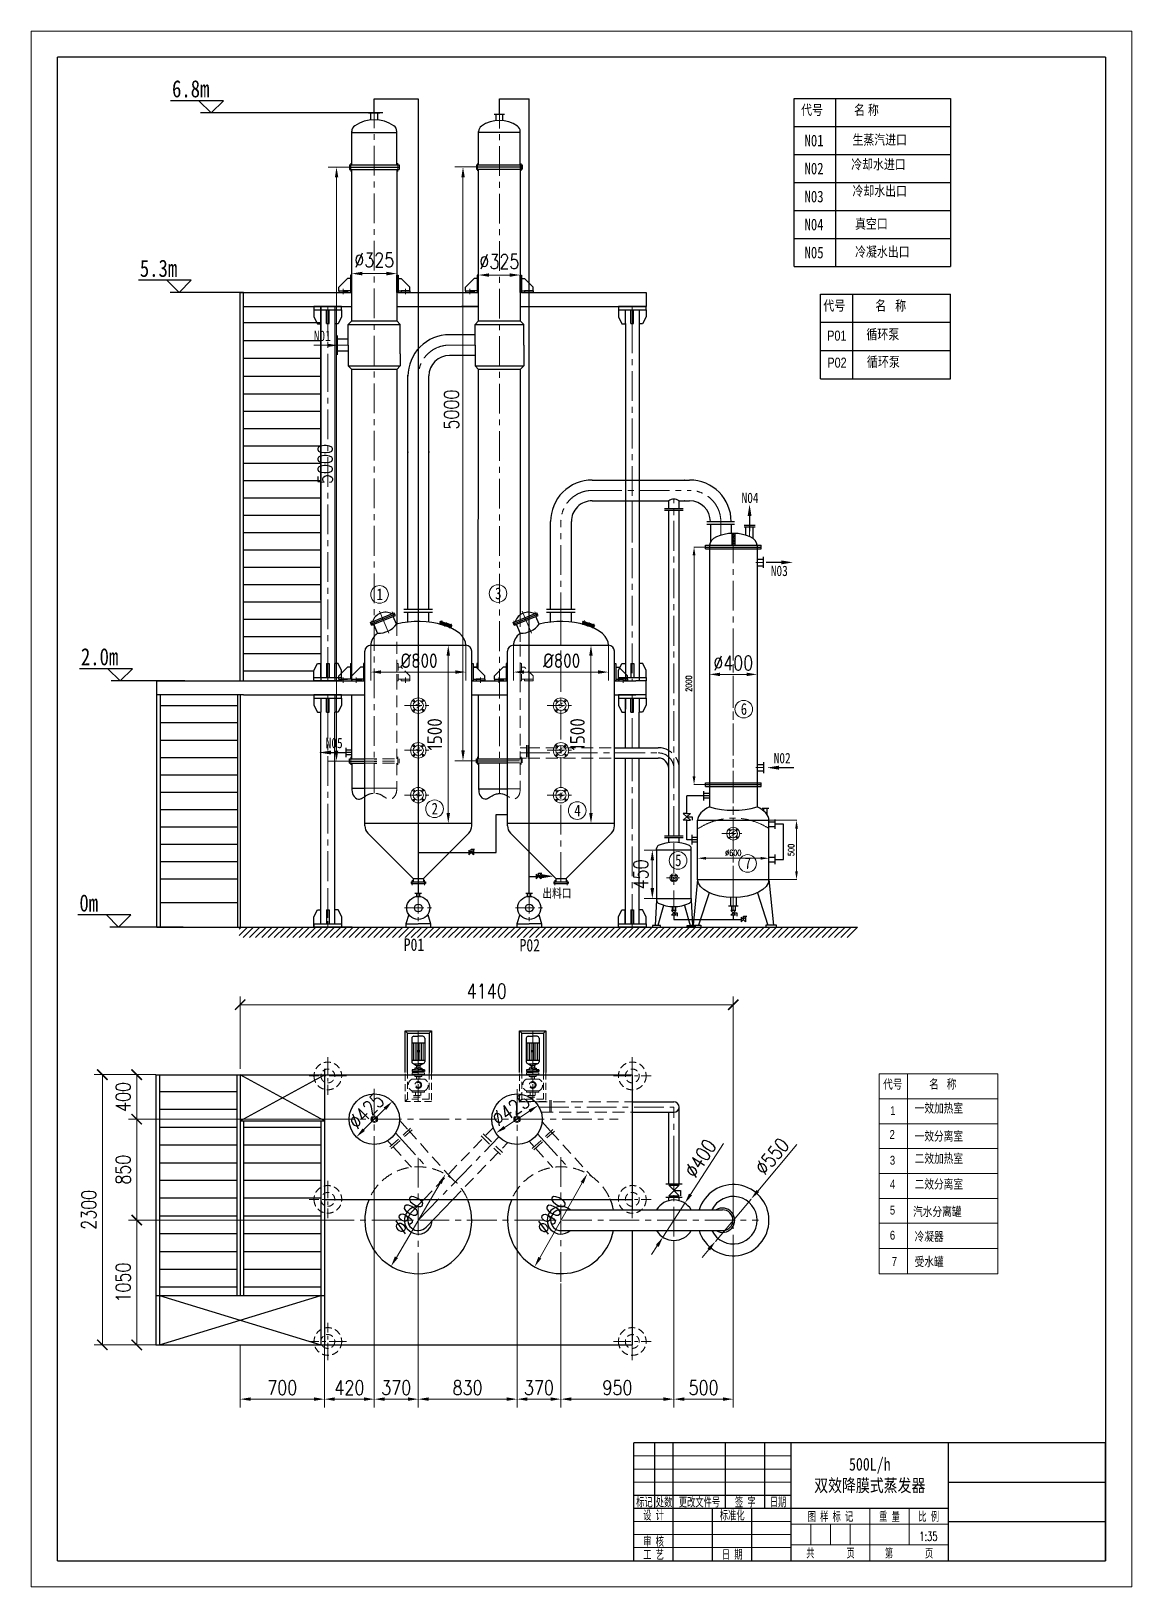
# Model space of a CAD drawing. Header units: millimetres. Extents: x 135880 to 145141, y 896 to 13993.
import ezdxf
from ezdxf.enums import TextEntityAlignment as Align

# ---------------------------------------------------------------- set-up
doc = ezdxf.new("R2010")
doc.units = ezdxf.units.MM
doc.header["$LTSCALE"] = 200
for name, pattern in [('ACAD_ISO04W100', [30, 24, -3, 0, -3]), ('CENTER', [2, 1.25, -0.25, 0.25, -0.25]), ('DASHDOT2', [0.5, 0.25, -0.125, 0, -0.125]), ('DASHED', [0.75, 0.5, -0.25])]:
    doc.linetypes.add(name, pattern=pattern)
for name, color, linetype in [('1轮廓实线层', 7, 'Continuous'), ('6文字层', 3, 'Continuous'), ('center', 1, 'CENTER'), ('text', 3, 'Continuous'), ('图框层', 7, 'Continuous')]:
    doc.layers.add(name, color=color, linetype=linetype)
for name, color, linetype, lineweight in [('2细线层', 4, 'Continuous', 13), ('3中心线层', 1, 'CENTER', 9), ('4虚线层', 6, 'DASHED', 9), ('5剖面线层', 2, 'Continuous', 9), ('title-thick', 7, 'Continuous', 40)]:
    doc.layers.add(name, color=color, linetype=linetype, lineweight=lineweight)
doc.styles.add('HZ', font='valv', dxfattribs={"bigfont": 'hzdx'})
doc.styles.add('PC_TEXTSTYLE', font='romans.shx', dxfattribs={"width": 0.8, "bigfont": 'hzfs.shx'})
doc.styles.add('TH_GBDIM', font='romans.shx', dxfattribs={"width": 0.8, "bigfont": 'gbcbig.shx'})
doc.styles.add('宋体', font='SimSun.ttf', dxfattribs={"width": 0.8})
doc.styles.add('工程字', font='gbenor.shx', dxfattribs={"bigfont": 'gbcbig.shx'})
doc.dimstyles.new('ISO-25', dxfattribs={"dimtxt": 80, "dimasz": 70, "dimexe": 1.25, "dimexo": 0.625, "dimgap": 20, "dimtad": 1, "dimdec": 0, "dimdsep": 46, "dimtxsty": 'Standard', "dimcen": 2.5, "dimadec": 0, "dimazin": 0, "dimtfac": 1, "dimtdec": 0, "dimtmove": 0, "dimatfit": 2, "dimfxl": 1, "dimarcsym": 0})
doc.dimstyles.new('TH_GBDIM', dxfattribs={"dimscale": 35, "dimtxt": 3.5, "dimasz": 2.5, "dimexe": 2, "dimexo": 0, "dimgap": 1, "dimtad": 1, "dimdec": 0, "dimzin": 0, "dimdsep": 46, "dimtxsty": 'TH_GBDIM', "dimcen": 2.5, "dimclrd": 130, "dimclre": 130, "dimclrt": 3, "dimadec": 0, "dimazin": 0, "dimtfac": 0.714286, "dimtdec": 0, "dimtmove": 0, "dimatfit": 2, "dimfxl": 2, "dimtolj": 1, "dimtzin": 0, "dimlwd": 13, "dimlwe": 13, "dimarcsym": 0})
doc.dimstyles.new('TH_GBDIM1', dxfattribs={"dimscale": 35, "dimtxt": 3.5, "dimasz": 2.5, "dimexe": 2, "dimexo": 0, "dimgap": 1.5, "dimtad": 1, "dimdec": 0, "dimzin": 0, "dimdsep": 46, "dimtxsty": 'TH_GBDIM', "dimblk": 'ARCHTICK', "dimcen": 2.5, "dimclrd": 4, "dimclre": 130, "dimclrt": 3, "dimadec": 0, "dimazin": 0, "dimtfac": 0.714286, "dimtdec": 0, "dimtmove": 0, "dimatfit": 2, "dimfxl": 2, "dimtolj": 1, "dimtzin": 0, "dimlwd": 13, "dimlwe": 13, "dimarcsym": 0})

msp = doc.modelspace()

# ---------------------------------------------------------------- texts
at = {"color": 3, "style": '宋体', "width": 0.8}
for s, height, p in [('6.8m', 144.37, (137065.1, 13435.9)), ('5.3m', 144.37, (136794.2, 11924.5)), ('N01', 87, (138258.2, 11384.9)), ('N04', 87.5, (141856.9, 10020.3)), ('N03', 87.5, (142103, 9405.8)), ('2.0m', 144.37, (136298.5, 8654.4)), ('N05', 87.5, (138357.9, 7956.4)), ('N02', 87.5, (142127.3, 7829.2)), ('0m', 144.37, (136285.8, 6581.3)), ('出料口', 74.67, (140181, 6697.5)), ('P01', 104.99, (139014.9, 6250.1)), ('P02', 104.99, (139989.2, 6245.1))]:
    msp.add_text(s, height=height, dxfattribs=at).set_placement(p)
at = {"color": 3, "attachment_point": 1, "style": '宋体'}
for s, insert, char_height, width in [('{\\fￋￎￌ￥|b0|i0|c134|p54;代号}', (142357.9, 13372), 83.979, 237.846), ('{\\fￋￎￌ￥|b0|i0|c134|p54;名 称}', (142803.5, 13372), 83.979, 364.336), ('{\\fSimSun|b0|i0|c134|p54;N01}', (142386.9, 13121.2), 97.994, 80.322), ('{\\fￋￎￌ￥|b0|i0|c134|p54;生蒸汽进口}', (142790.3, 13121.2), 83.979, 648.138), ('{\\fSimSun|b0|i0|c134|p54;N02}', (142386.9, 12885.5), 97.994, 80.322), ('{\\fSimSun|b0|i0|c134|p54;冷却水进口}', (142779.6, 12913.8), 83.979, 648.138), ('{\\fSimSun|b0|i0|c134|p54;N03}', (142386.9, 12649.8), 97.994, 80.322), ('{\\fSimSun|b0|i0|c134|p54;冷却水出口}', (142790.2, 12690), 83.979, 648.138), ('{\\fSimSun|b0|i0|c134|p54;N04}', (142386.9, 12414.2), 97.994, 80.322), ('{\\fSimSun|b0|i0|c134|p54;真空口}', (142812, 12413.1), 83.979, 648.138), ('{\\fSimSun|b0|i0|c134|p54;冷凝水出口}', (142812, 12177.4), 83.979, 648.138), ('{\\fSimSun|b0|i0|c134|p54;N05}', (142386.9, 12178.5), 97.994, 80.322), ('{\\fￋￎￌ￥|b0|i0|c134|p54;代号}', (142544.4, 11724.8), 84.635, 239.703), ('{\\fￋￎￌ￥|b0|i0|c134|p54;名   称}', (142981.6, 11724.8), 84.635, 437.603), ('{\\fￋￎￌ￥|b0|i0|c134|p54;P01}', (142577.9, 11472.1), 84.635, 162.714), ('{\\fSimSun|b0|i0|c134|p54;循环泵}', (142906.8, 11482.9), 84.635, 653.201), ('{\\fSimSun|b0|i0|c134|p54;循环泵}', (142911.6, 11252), 84.635, 653.201), ('{\\fￋￎￌ￥|b0|i0|c134|p54;P02}', (142579.4, 11244.5), 84.635, 162.714), ('{\\fￋￎￌ￥|b0|i0|c134|p54;代号}', (143047.6, 5164.1), 74.673, 211.488), ('{\\fￋￎￌ￥|b0|i0|c134|p54;名   称}', (143435, 5165.3), 74.673, 386.093), ('{\\fￋￎￌ￥|b0|i0|c134|p54;1}', (143107.6, 4942.3), 74.673, 50.241), ('{\\fSimSun|b0|i0|c134|p54;一效加热室}', (143312.9, 4962.7), 74.673, 576.314), ('{\\fￋￎￌ￥|b0|i0|c134|p54;2}', (143102, 4741.5), 74.673, 48.901), ('{\\fSimSun|b0|i0|c134|p54;一效分离室}', (143312.9, 4726.9), 74.673, 576.314), ('{\\fￋￎￌ￥|b0|i0|c134|p54;3}', (143104.7, 4524.5), 74.673, 52.915), ('{\\fSimSun|b0|i0|c134|p54;二效加热室}', (143312.9, 4539.6), 74.673, 576.314), ('{\\fￋￎￌ￥|b0|i0|c134|p54;4}', (143104.6, 4323.7), 74.673, 56.457), ('{\\fSimSun|b0|i0|c134|p54;二效分离室}', (143312.9, 4323.5), 74.673, 576.314), ('{\\fￋￎￌ￥|b0|i0|c134|p54;5}', (143104.6, 4104.8), 74.673, 63.209), ('{\\fSimSun|b0|i0|c134|p54;汽水分离罐}', (143299.8, 4092), 74.673, 1048.456), ('{\\fￋￎￌ￥|b0|i0|c134|p54;6}', (143104.6, 3893.6), 74.673, 66.584), ('{\\fSimSun|b0|i0|c134|p54;冷凝器}', (143312.9, 3882.1), 74.673, 334.969), ('{\\fￋￎￌ￥|b0|i0|c134|p54;7}', (143120.1, 3671.5), 74.673, 66.584), ('{\\fSimSun|b0|i0|c134|p54;受水罐}', (143312.9, 3669.9), 74.673, 334.969)]:
    msp.add_mtext(s, dxfattribs=dict(at, insert=insert, char_height=char_height, width=width))
at = {"layer": '6文字层', "insert": (142935.6, 1832.7), "char_height": 107.1, "width": 1323, "attachment_point": 5, "style": '宋体'}
msp.add_mtext('500L/h\\P双效降膜式蒸发器', dxfattribs=at)
at = {"layer": 'text', "style": '宋体', "width": 0.8}
for s, p in [('3', (139783.1, 9211)), ('1', (138786.1, 9203.2)), ('6', (141850.2, 8237.4)), ('2', (139249.2, 7398.5)), ('4', (140449.7, 7383.7)), ('5', (141297.8, 6963.8)), ('7', (141883, 6938.4))]:
    msp.add_text(s, height=98, dxfattribs=at).set_placement(p)

# ---------------------------------------------------------------- blocks, each defined once
blk = doc.blocks.new('*D42')
at = {"color": 130, "lineweight": 13}
for p, q in [((141994, 4228), (142323, 4620)), ((141637, 3804), (141937, 4161)), ((141581, 3737), (141525, 3670))]:
    blk.add_line(p, q, dxfattribs=at)
at = {"color": 130}
for points in [[(141983, 4238), (142005, 4219), (141937, 4161)], [(141570, 3746), (141592, 3728), (141637, 3804)]]:
    blk.add_solid(points, dxfattribs=at)
at = {"layer": 'Defpoints', "color": 0}
for p in [(141937, 4161), (141637, 3804)]:
    blk.add_point(p, dxfattribs=at)
at = {"color": 3, "insert": (142113, 4520), "char_height": 122.5, "attachment_point": 5, "rotation": 49.9634, "style": 'TH_GBDIM'}
blk.add_mtext('\\A1;%%c550{}{}', dxfattribs=at)
blk = doc.blocks.new('视镜')
at = {"color": 7, "linetype": 'ByBlock', "lineweight": 15}
for p, q in [((2711, 5117), (2780, 5152)), ((2738, 5086), (2813, 5124)), ((2744, 5112), (2772, 5126))]:
    blk.add_line(p, q, dxfattribs=at)
for centre, radius in [((2760, 5117), 112), ((2696, 5183), 11), ((2760, 5117), 72.7), ((2824, 5186), 11), ((2699, 5049), 11), ((2826, 5051), 11)]:
    blk.add_circle(centre, radius, dxfattribs=at)
at = {"layer": '3中心线层', "lineweight": 13}
blk.add_line((2561, 5119), (2953, 5119), dxfattribs=at)
blk = doc.blocks.new('支耳11')
for p, q in [((1636, -429), (1761, -304)), ((1636, -479), (1636, -429)), ((1804, -304), (1761, -304)), ((1824, -254), (1804, -254)), ((1804, -254), (1804, -504)), ((1824, -279), (1824, -254)), ((1824, -504), (1824, -279)), ((1636, -479), (1761, -479)), ((1636, -479), (1636, -504)), ((1636, -504), (1699, -504)), ((1804, -479), (1699, -479)), ((1761, -504), (1699, -504)), ((1761, -479), (1761, -504)), ((1804, -504), (1824, -504))]:
    blk.add_line(p, q)
at = {"layer": '3中心线层'}
blk.add_line((1699, -530), (1699, -453), dxfattribs=at)
blk = doc.blocks.new('_ArchTick')
at = {"color": 0, "linetype": 'ByBlock', "const_width": 0.15}
blk.add_lwpolyline([(-0.5, -0.5), (0.5, 0.5)], dxfattribs=at)
blk = doc.blocks.new('*D48')
at = {"color": 130, "lineweight": 13}
for p, q in [((137651, 3983), (136698, 3983)), ((136930, 2933), (136698, 2933))]:
    blk.add_line(p, q, dxfattribs=at)
at = {"color": 4, "lineweight": 13}
blk.add_line((136768, 3983), (136768, 2933), dxfattribs=at)
at = {"layer": 'Defpoints', "color": 0}
for p in [(137651, 3983), (136768, 2933), (136930, 2933)]:
    blk.add_point(p, dxfattribs=at)
at = {"color": 4, "lineweight": 13, "xscale": 87.5, "yscale": 87.5, "zscale": 87.5}
for p, rotation in [((136768, 3983), 90), ((136768, 2933), 270)]:
    blk.add_blockref('_ArchTick', p, dxfattribs=dict(at, rotation=rotation))
at = {"color": 3, "insert": (136654, 3458), "char_height": 122.5, "attachment_point": 5, "rotation": 90, "style": 'TH_GBDIM'}
blk.add_mtext('\\A1;1050', dxfattribs=at)
blk = doc.blocks.new('*D49')
at = {"color": 130, "lineweight": 13}
for p, q in [((137757, 4833), (136698, 4833)), ((138347, 3983), (136698, 3983))]:
    blk.add_line(p, q, dxfattribs=at)
at = {"color": 4, "lineweight": 13}
blk.add_line((136768, 4833), (136768, 3983), dxfattribs=at)
at = {"layer": 'Defpoints', "color": 0}
for p in [(137757, 4833), (136768, 3983), (138347, 3983)]:
    blk.add_point(p, dxfattribs=at)
at = {"color": 4, "lineweight": 13, "xscale": 87.5, "yscale": 87.5, "zscale": 87.5}
for p, rotation in [((136768, 4833), 90), ((136768, 3983), 270)]:
    blk.add_blockref('_ArchTick', p, dxfattribs=dict(at, rotation=rotation))
at = {"color": 3, "insert": (136654, 4408), "char_height": 122.5, "attachment_point": 5, "rotation": 90, "style": 'TH_GBDIM'}
blk.add_mtext('\\A1;850', dxfattribs=at)
blk = doc.blocks.new('*D50')
at = {"color": 130, "lineweight": 13}
for p, q in [((136930, 5208), (136698, 5208)), ((138433, 4833), (136698, 4833))]:
    blk.add_line(p, q, dxfattribs=at)
at = {"color": 4, "lineweight": 13}
blk.add_line((136768, 5208), (136768, 4833), dxfattribs=at)
at = {"layer": 'Defpoints', "color": 0}
for p in [(136930, 5208), (136768, 4833), (138433, 4833)]:
    blk.add_point(p, dxfattribs=at)
at = {"color": 4, "lineweight": 13, "xscale": 87.5, "yscale": 87.5, "zscale": 87.5}
for p, rotation in [((136768, 5208), 90), ((136768, 4833), 270)]:
    blk.add_blockref('_ArchTick', p, dxfattribs=dict(at, rotation=rotation))
at = {"color": 3, "insert": (136654, 5020), "char_height": 122.5, "attachment_point": 5, "rotation": 90, "style": 'TH_GBDIM'}
blk.add_mtext('\\A1;400{}{}', dxfattribs=at)
blk = doc.blocks.new('*D51')
at = {"color": 130, "lineweight": 13}
for p, q in [((136930, 5208), (136409, 5208)), ((136930, 2933), (136409, 2933))]:
    blk.add_line(p, q, dxfattribs=at)
at = {"color": 4, "lineweight": 13}
blk.add_line((136479, 2933), (136479, 5208), dxfattribs=at)
at = {"layer": 'Defpoints', "color": 0}
for p in [(136479, 5208), (136930, 5208), (136930, 2933)]:
    blk.add_point(p, dxfattribs=at)
at = {"color": 4, "lineweight": 13, "xscale": 87.5, "yscale": 87.5, "zscale": 87.5}
for p, rotation in [((136479, 5208), 90), ((136479, 2933), 270)]:
    blk.add_blockref('_ArchTick', p, dxfattribs=dict(at, rotation=rotation))
at = {"color": 3, "insert": (136365, 4070), "char_height": 122.5, "attachment_point": 5, "rotation": 90, "style": 'TH_GBDIM'}
blk.add_mtext('\\A1;2300', dxfattribs=at)
blk = doc.blocks.new('*D63')
at = {"color": 130, "lineweight": 13}
for p, q in [((138558, 12848), (138379, 12848)), ((138449, 7936), (138449, 12761)), ((138558, 7848), (138379, 7848))]:
    blk.add_line(p, q, dxfattribs=at)
at = {"color": 130}
for points in [[(138435, 12761), (138464, 12761), (138449, 12848)], [(138435, 7936), (138464, 7936), (138449, 7848)]]:
    blk.add_solid(points, dxfattribs=at)
at = {"layer": 'Defpoints', "color": 0}
for p in [(138449, 12848), (138558, 12848), (138558, 7848)]:
    blk.add_point(p, dxfattribs=at)
at = {"color": 3, "insert": (138353, 10348), "char_height": 122.5, "attachment_point": 5, "rotation": 90, "style": 'TH_GBDIM'}
blk.add_mtext('\\A1;5000{}{}', dxfattribs=at)
blk = doc.blocks.new('*D52')
at = {"color": 130, "lineweight": 13}
for p, q in [((141142, 7098), (141036, 7098)), ((141106, 7011), (141106, 6778)), ((141258, 6690), (141036, 6690))]:
    blk.add_line(p, q, dxfattribs=at)
at = {"color": 130}
for points in [[(141091, 7011), (141121, 7011), (141106, 7098)], [(141091, 6778), (141121, 6778), (141106, 6690)]]:
    blk.add_solid(points, dxfattribs=at)
at = {"layer": 'Defpoints', "color": 0}
for p in [(141142, 7098), (141106, 6690), (141258, 6690)]:
    blk.add_point(p, dxfattribs=at)
at = {"color": 3, "insert": (141010, 6894), "char_height": 122.5, "attachment_point": 5, "rotation": 90, "style": 'TH_GBDIM'}
blk.add_mtext('\\A1;450{}{}', dxfattribs=at)
blk = doc.blocks.new('*D64')
at = {"layer": '1轮廓实线层', "color": 130, "lineweight": 13}
for p, q in [((138577, 11841), (138577, 12022)), ((138665, 11952), (138869, 11952)), ((138957, 11841), (138957, 12022))]:
    blk.add_line(p, q, dxfattribs=at)
at = {"layer": '1轮廓实线层', "color": 130}
for points in [[(138665, 11967), (138665, 11937), (138577, 11952)], [(138869, 11967), (138869, 11937), (138957, 11952)]]:
    blk.add_solid(points, dxfattribs=at)
at = {"layer": 'Defpoints', "color": 0}
for p in [(138957, 11952), (138577, 11841), (138957, 11841)]:
    blk.add_point(p, dxfattribs=at)
at = {"layer": '1轮廓实线层', "color": 3, "insert": (138767, 12066), "char_height": 122.5, "attachment_point": 5, "style": 'TH_GBDIM'}
blk.add_mtext('\\A1;%%c325{}{}', dxfattribs=at)
blk = doc.blocks.new('支柱')
for p, q in [((22810, 14001), (22410, 14001)), ((22410, 14001), (22410, 13951)), ((22410, 13951), (22810, 13951)), ((22410, 13951), (22410, 13851)), ((22510, 13951), (22710, 13951)), ((22510, 13951), (22510, 13751)), ((22590, 13752), (22590, 13951)), ((22630, 13752), (22630, 13951)), ((22710, 13951), (22710, 13751)), ((22810, 13951), (22810, 14001)), ((22810, 13951), (22810, 13851)), ((22410, 13851), (22460, 13751)), ((22460, 13751), (22510, 13751)), ((22590, 13752), (22630, 13752)), ((22760, 13751), (22710, 13751)), ((22810, 13851), (22760, 13751))]:
    blk.add_line(p, q)
at = {"layer": '3中心线层'}
blk.add_line((22610, 13752), (22610, 14001), dxfattribs=at)
blk = doc.blocks.new('支柱注')
at = {"layer": '3中心线层'}
for p, q in [((2766, 9420), (2766, 8879)), ((2496, 9150), (3037, 9150))]:
    blk.add_line(p, q, dxfattribs=at)
at = {"layer": '4虚线层'}
for radius in [200, 100]:
    blk.add_circle((2766, 9150), radius, dxfattribs=at)
blk = doc.blocks.new('视镜剖面')
at = {"layer": '1轮廓实线层'}
for p, q in [((-7129, 3683), (-7125, 3694)), ((-7125, 3694), (-7129, 3683)), ((-7129, 3683), (-7078, 3665)), ((-7112, 3690), (-7125, 3694)), ((-7124, 3698), (-7120, 3709)), ((-7120, 3709), (-7124, 3698)), ((-7111, 3693), (-7124, 3698)), ((-7120, 3709), (-7069, 3690)), ((-7110, 3681), (-7116, 3679)), ((-7110, 3696), (-7113, 3687)), ((-7113, 3687), (-7075, 3673)), ((-7110, 3696), (-7072, 3682)), ((-7110, 3681), (-7109, 3686)), ((-7077, 3669), (-7110, 3681)), ((-7104, 3698), (-7107, 3704)), ((-7104, 3698), (-7106, 3694)), ((-7071, 3686), (-7104, 3698)), ((-7027, 3646), (-7078, 3665)), ((-7077, 3669), (-7043, 3657)), ((-7037, 3659), (-7075, 3673)), ((-7034, 3668), (-7072, 3682)), ((-7071, 3686), (-7037, 3674)), ((-7018, 3672), (-7069, 3690)), ((-7043, 3657), (-7041, 3661)), ((-7043, 3657), (-7040, 3651)), ((-7037, 3674), (-7038, 3669)), ((-7037, 3674), (-7031, 3676)), ((-7034, 3668), (-7037, 3659)), ((-7036, 3662), (-7023, 3657)), ((-7035, 3666), (-7022, 3661)), ((-7027, 3646), (-7023, 3657)), ((-7023, 3657), (-7027, 3646)), ((-7018, 3672), (-7022, 3661)), ((-7022, 3661), (-7018, 3672))]:
    blk.add_line(p, q, dxfattribs=at)
at = {"layer": '3中心线层'}
for p, q in [((-7109, 3715), (-7125, 3674)), ((-7067, 3696), (-7080, 3659)), ((-7022, 3684), (-7037, 3642))]:
    blk.add_line(p, q, dxfattribs=at)
at = {"layer": '5剖面线层'}
for p, q in [((-7105, 3685), (-7095, 3690)), ((-7103, 3688), (-7099, 3690)), ((-7102, 3685), (-7097, 3687)), ((-7088, 3679), (-7078, 3684)), ((-7086, 3682), (-7081, 3684)), ((-7085, 3679), (-7080, 3681)), ((-7067, 3671), (-7057, 3676)), ((-7065, 3674), (-7061, 3676)), ((-7064, 3671), (-7059, 3674)), ((-7050, 3665), (-7040, 3670)), ((-7048, 3668), (-7043, 3670)), ((-7047, 3665), (-7042, 3667))]:
    blk.add_line(p, q, dxfattribs=at)
at = {"layer": '3中心线层', "style": 'HZ'}
blk.add_text('X', height=6.3, rotation=340, dxfattribs=at).set_placement((-7114, 3708))
at = {"layer": '3中心线层', "style": 'HZ', "text_generation_flag": 2}
blk.add_text('X', height=6.3, rotation=340, dxfattribs=at).set_placement((-7023, 3675))
blk = doc.blocks.new('*D46')
at = {"color": 130, "lineweight": 13}
for p, q in [((140343, 8823), (140660, 8823)), ((140590, 8735), (140590, 7411)), ((140337, 7323), (140660, 7323))]:
    blk.add_line(p, q, dxfattribs=at)
at = {"color": 130}
for points in [[(140575, 8735), (140604, 8735), (140590, 8823)], [(140575, 7411), (140604, 7411), (140590, 7323)]]:
    blk.add_solid(points, dxfattribs=at)
at = {"layer": 'Defpoints', "color": 0}
for p in [(140343, 8823), (140337, 7323), (140590, 7323)]:
    blk.add_point(p, dxfattribs=at)
at = {"color": 3, "insert": (140476, 8073), "char_height": 122.5, "attachment_point": 5, "rotation": 90, "style": '工程字'}
blk.add_mtext('\\A1;1500', dxfattribs=at)
blk = doc.blocks.new('泵')
for p, q in [((8828, -8385), (8791, -8503)), ((9074, -8385), (9111, -8503)), ((8791, -8503), (8791, -8548)), ((8791, -8503), (8951, -8503)), ((8791, -8548), (9111, -8548)), ((9111, -8503), (8951, -8503)), ((9111, -8503), (9111, -8548))]:
    blk.add_line(p, q)
for radius in [150, 50]:
    blk.add_circle((8951, -8298), radius)
at = {"layer": '3中心线层'}
for p, q in [((8951, -8119), (8951, -8478)), ((8772, -8298), (9130, -8298))]:
    blk.add_line(p, q, dxfattribs=at)
blk = doc.blocks.new('*D47')
at = {"layer": '1轮廓实线层', "color": 130, "lineweight": 13}
for p, q in [((137638, 5258), (137638, 5867)), ((141787, 4261), (141787, 5867))]:
    blk.add_line(p, q, dxfattribs=at)
at = {"layer": '1轮廓实线层', "color": 4, "lineweight": 13}
blk.add_line((141787, 5797), (137638, 5797), dxfattribs=at)
at = {"layer": 'Defpoints', "color": 0}
for p in [(137638, 5797), (137638, 5258), (141787, 4261)]:
    blk.add_point(p, dxfattribs=at)
at = {"layer": '1轮廓实线层', "color": 4, "lineweight": 13, "xscale": 87.5, "yscale": 87.5, "zscale": 87.5, "rotation": 180}
blk.add_blockref('_ArchTick', (137638, 5797), dxfattribs=at)
at = {"layer": '1轮廓实线层', "color": 4, "lineweight": 13, "xscale": 87.5, "yscale": 87.5, "zscale": 87.5}
blk.add_blockref('_ArchTick', (141787, 5797), dxfattribs=at)
at = {"layer": '1轮廓实线层', "color": 3, "insert": (139713, 5911), "char_height": 122.5, "attachment_point": 5, "style": 'TH_GBDIM'}
blk.add_mtext('\\A1;4140', dxfattribs=at)
blk = doc.blocks.new('循环泵1111')
at = {"layer": '1轮廓实线层', "lineweight": -2}
for p, q in [((1086, 3158), (1086, 3131)), ((1086, 3158), (1086, 3131)), ((1124, 3158), (1086, 3158)), ((1086, 3158), (1175, 3158)), ((1151, 3179), (1124, 3179)), ((1124, 3179), (1124, 3158)), ((1151, 3217), (1151, 3179)), ((1151, 3217), (1175, 3217)), ((1151, 3179), (1175, 3179)), ((1199, 3217), (1175, 3217)), ((1199, 3179), (1175, 3179)), ((1264, 3158), (1175, 3158)), ((1201, 3219), (1199, 3217)), ((1199, 3217), (1199, 3179)), ((1199, 3179), (1226, 3179)), ((1237, 3245), (1201, 3219)), ((1226, 3179), (1226, 3158)), ((1226, 3158), (1264, 3158)), ((1264, 3158), (1264, 3131)), ((1264, 3158), (1264, 3131)), ((1086, 3131), (1175, 3131)), ((1264, 3131), (1175, 3131))]:
    blk.add_line(p, q, dxfattribs=at)
at = {"layer": '3中心线层'}
blk.add_line((1175, 2699), (1175, 3718), dxfattribs=at)
at = {"layer": '4虚线层', "lineweight": -2}
blk.add_line((1149, 3219), (1151, 3217), dxfattribs=at)
at = {"layer": '4虚线层'}
for p, q in [((987, 2699), (987, 3119)), ((1020, 2732), (1020, 3119)), ((1082, 3021), (1175, 3021)), ((1086, 3114), (1175, 3114)), ((1086, 3114), (1086, 3087)), ((1086, 3087), (1175, 3087)), ((1124, 3087), (1124, 3062)), ((1124, 3062), (1175, 3062)), ((1151, 3062), (1151, 3021)), ((1264, 3114), (1175, 3114)), ((1264, 3087), (1175, 3087)), ((1226, 3062), (1175, 3062)), ((1268, 3021), (1175, 3021)), ((1199, 3062), (1199, 3021)), ((1226, 3087), (1226, 3062)), ((1264, 3114), (1264, 3087)), ((1330, 3119), (1330, 2732)), ((1364, 3119), (1364, 2699)), ((1020, 2732), (987, 2699)), ((1364, 2699), (987, 2699)), ((1330, 2732), (1020, 2732)), ((1082, 2855), (1175, 2855)), ((1087, 2855), (1087, 2835)), ((1087, 2835), (1175, 2835)), ((1104, 2784), (1246, 2784)), ((1104, 2760), (1246, 2760)), ((1137, 2784), (1137, 2835)), ((1268, 2855), (1175, 2855)), ((1263, 2835), (1175, 2835)), ((1213, 2784), (1213, 2835)), ((1263, 2855), (1263, 2835))]:
    blk.add_line(p, q, dxfattribs=at)
blk.add_lwpolyline([(1208, 2974, 2.276543), (1208, 2902, 0.439263)], format="xyb", close=True, dxfattribs=at)
blk.add_circle((1175, 2938), 36.1, dxfattribs=at)
for centre, start, end in [((1124, 2938), 116.6436, 243.3564), ((1226, 2938), 296.6436, 63.3564)]:
    blk.add_arc(centre, 93.1, start, end, dxfattribs=at)
at = {"layer": 'title-thick', "lineweight": -2}
for p, q in [((987, 3119), (987, 3718)), ((987, 3718), (1364, 3718)), ((1020, 3685), (987, 3718)), ((1020, 3119), (1020, 3685)), ((1020, 3685), (1330, 3685)), ((1082, 3614), (1082, 3272)), ((1110, 3642), (1175, 3642)), ((1240, 3642), (1172, 3642)), ((1268, 3614), (1268, 3272)), ((1330, 3685), (1364, 3718)), ((1330, 3685), (1330, 3119)), ((1364, 3718), (1364, 3119)), ((1082, 3546), (1268, 3546)), ((1175, 3546), (1175, 3295)), ((1082, 3295), (1268, 3295)), ((1110, 3245), (1175, 3245)), ((1113, 3245), (1149, 3219)), ((1240, 3245), (1175, 3245))]:
    blk.add_line(p, q, dxfattribs=at)
at = {"layer": 'title-thick', "lineweight": 9}
for p, q in [((1105, 3546), (1105, 3295)), ((1129, 3546), (1129, 3295)), ((1152, 3546), (1152, 3295)), ((1198, 3546), (1198, 3295)), ((1222, 3546), (1222, 3295)), ((1245, 3546), (1245, 3295))]:
    blk.add_line(p, q, dxfattribs=at)
at = {"layer": 'title-thick', "lineweight": -2}
blk.add_circle((1176, 3426), 14.2, dxfattribs=at)
for centre, start, end in [((1110, 3614), 90, 180), ((1240, 3614), 0, 90), ((1110, 3272), 180, 270), ((1240, 3272), 270, 0)]:
    blk.add_arc(centre, 27.9, start, end, dxfattribs=at)
blk = doc.blocks.new('PC_TITLE_BLOCK')
at = {"layer": '1轮廓实线层'}
for p, q in [((0, 45), (-180, 45)), ((-180, 0), (-180, 45)), ((-172, 20), (-172, 45)), ((-165, 20), (-165, 45)), ((-145, 20), (-145, 45)), ((-130, 20), (-130, 45)), ((-120, 0), (-120, 45)), ((-60, 30), (0, 30)), ((-180, 20), (-60, 20)), ((-165, 0), (-165, 20)), ((-150, 0), (-150, 20)), ((-135, 0), (-135, 20)), ((-60, 15), (0, 15)), ((-180, 0), (0, 0))]:
    blk.add_line(p, q, dxfattribs=at)
at = {"layer": '1轮廓实线层', "color": 7}
for p, q in [((-60, 0), (-60, 45)), ((-180, 25), (-120, 25))]:
    blk.add_line(p, q, dxfattribs=at)
at = {"layer": '2细线层'}
for p, q in [((-180, 40), (-120, 40)), ((-180, 35), (-120, 35)), ((-180, 30), (-120, 30)), ((-90, 0), (-90, 20)), ((-75, 6), (-75, 20)), ((-180, 15), (-120, 15)), ((-120, 14), (-60, 14)), ((-112.5, 6), (-112.5, 14)), ((-105, 6), (-105, 14)), ((-97.5, 6), (-97.5, 14)), ((-180, 10), (-120, 10)), ((-120, 6), (-60, 6)), ((-180, 5), (-120, 5))]:
    blk.add_line(p, q, dxfattribs=at)
at = {"layer": '图框层'}
blk.add_line((0, 0), (0, 45), dxfattribs=at)
at = {"layer": '6文字层', "style": 'PC_TEXTSTYLE', "width": 0.667}
for s, p in [('标记', (-176, 22.5)), ('处数', (-168.5, 22.5)), (' 更改文件号 ', (-155, 22.5)), (' 签 字 ', (-137.5, 22.5)), (' 日期 ', (-125, 22.5)), (' 设 计 ', (-172.5, 17.51)), (' 标准化 ', (-142.5, 17.51)), (' 图 样 标 记 ', (-105, 17)), (' 重 量 ', (-82.5, 17)), (' 比 例 ', (-67.5, 17)), (' 审 核 ', (-172.5, 7.5)), (' 工 艺 ', (-172.5, 2.5)), (' 日 期 ', (-142.5, 2.5)), ('共       页', (-105, 3)), ('第       页', (-75, 3))]:
    blk.add_text(s, height=3.5, dxfattribs=at).set_placement(p, align=Align.MIDDLE)
at = {"layer": '6文字层', "style": 'PC_TEXTSTYLE', "flags": 8}
for tag, height, width, p, p2 in [('产品名称或材料标记', 7, 0.600652, (-113.46, 28.64), (-66.42, 28.64)), ('企业名称', 5, 1.98445, (-54.29, 34.82), (-5.27, 34.82)), ('图样名称', 5, 2.004495, (-54.79, 19.98), (-5.27, 19.98)), ('标准化', 3.5, 1.023147, (-133.83, 15.37), (-120.75, 15.37)), ('审核', 3.5, 1.579393, (-163.99, 5.37), (-150.63, 5.37)), ('重量', 3.5, 1.408247, (-88.46, 7.54), (-76.55, 7.54)), ('比例', 3.5, 1.385287, (-73.35, 7.54), (-61.93, 7.54)), ('图样代号', 5, 2.006536, (-54.79, 5.63), (-5.52, 5.63)), ('工艺', 3.5, 1.621807, (-164.21, 0.37), (-150.89, 0.37)), ('日期', 3.5, 1.560088, (-133.83, 0.37), (-120.75, 0.37)), ('共几页', 3.5, 0.557144, (-108.07, 0.63), (-101.05, 0.63))]:
    blk.add_attdef(tag, text='', height=height, dxfattribs=dict(at, width=width)).set_placement(p, p2, align=Align.FIT)
at = {"layer": '6文字层', "style": 'PC_TEXTSTYLE', "width": 3.962018, "flags": 8}
blk.add_attdef('设计', text='', height=3.5, rotation=358.46442, dxfattribs=at).set_placement((-164.23, 15.37), (-150.37, 15), align=Align.FIT)
at = {"layer": '6文字层', "color": 3, "style": 'PC_TEXTSTYLE', "width": 0.56476, "flags": 8}
blk.add_attdef('第几页', text='', height=3.5, dxfattribs=at).set_placement((-78.29, 0.75), (-71.16, 0.75), align=Align.FIT)
at = {"layer": '6文字层', "ltscale": 10, "style": 'PC_TEXTSTYLE', "flags": 1}
blk.add_attdef('图纸张数', (-58.68, -0.49), '', height=2.5, dxfattribs=at)
blk = doc.blocks.new('*D43')
at = {"color": 130, "lineweight": 13}
for p, q in [((139627, 12850), (139443, 12850)), ((139513, 7937), (139513, 12762)), ((139627, 7850), (139443, 7850))]:
    blk.add_line(p, q, dxfattribs=at)
at = {"color": 130}
for points in [[(139499, 12762), (139528, 12762), (139513, 12850)], [(139499, 7937), (139528, 7937), (139513, 7850)]]:
    blk.add_solid(points, dxfattribs=at)
at = {"layer": 'Defpoints', "color": 0}
for p in [(139513, 12850), (139627, 12850), (139627, 7850)]:
    blk.add_point(p, dxfattribs=at)
at = {"color": 3, "insert": (139417, 10807), "char_height": 122.5, "attachment_point": 5, "rotation": 90, "style": 'TH_GBDIM'}
blk.add_mtext('\\A1;5000{}{}', dxfattribs=at)
blk = doc.blocks.new('*D44')
at = {"layer": '1轮廓实线层', "color": 130, "lineweight": 13}
for p, q in [((139644, 11829), (139644, 12010)), ((139732, 11940), (139907, 11940)), ((139994, 11829), (139994, 12010))]:
    blk.add_line(p, q, dxfattribs=at)
at = {"layer": '1轮廓实线层', "color": 130}
for points in [[(139732, 11954), (139732, 11925), (139644, 11940)], [(139907, 11954), (139907, 11925), (139994, 11940)]]:
    blk.add_solid(points, dxfattribs=at)
at = {"layer": 'Defpoints', "color": 0}
for p in [(139994, 11940), (139644, 11829), (139994, 11829)]:
    blk.add_point(p, dxfattribs=at)
at = {"layer": '1轮廓实线层', "color": 3, "insert": (139819, 12053), "char_height": 122.5, "attachment_point": 5, "style": 'TH_GBDIM'}
blk.add_mtext('\\A1;%%c325{}{}', dxfattribs=at)
blk = doc.blocks.new('*D62')
at = {"layer": '1轮廓实线层', "color": 130, "lineweight": 13}
for p, q in [((141428, 4199), (141706, 4629)), ((141195, 3840), (141380, 4126)), ((141147, 3766), (141100, 3693))]:
    blk.add_line(p, q, dxfattribs=at)
at = {"layer": '1轮廓实线层', "color": 130}
for points in [[(141415, 4207), (141440, 4191), (141380, 4126)], [(141135, 3774), (141160, 3758), (141195, 3840)]]:
    blk.add_solid(points, dxfattribs=at)
at = {"layer": 'Defpoints', "color": 0}
for p in [(141380, 4126), (141195, 3840)]:
    blk.add_point(p, dxfattribs=at)
at = {"layer": '1轮廓实线层', "color": 3, "insert": (141510, 4503), "char_height": 122.5, "attachment_point": 5, "rotation": 57.0787, "style": 'TH_GBDIM'}
blk.add_mtext('\\A1;%%c400{}{}', dxfattribs=at)
blk = doc.blocks.new('*D45')
at = {"layer": '1轮廓实线层', "color": 130, "lineweight": 13}
for p, q in [((139937, 8823), (139937, 8527)), ((140737, 8823), (140737, 8527)), ((140025, 8597), (140650, 8597))]:
    blk.add_line(p, q, dxfattribs=at)
at = {"layer": '1轮廓实线层', "color": 130}
for points in [[(140025, 8612), (140025, 8583), (139937, 8597)], [(140650, 8612), (140650, 8583), (140737, 8597)]]:
    blk.add_solid(points, dxfattribs=at)
at = {"layer": 'Defpoints', "color": 0}
for p in [(139937, 8823), (140737, 8823), (140737, 8597)]:
    blk.add_point(p, dxfattribs=at)
at = {"layer": '1轮廓实线层', "color": 3, "insert": (140343, 8693), "char_height": 122.5, "attachment_point": 5, "style": '工程字'}
blk.add_mtext('\\A1;%%C800', dxfattribs=at)
blk = doc.blocks.new('*D53')
at = {"layer": '1轮廓实线层', "color": 130, "lineweight": 13}
for p, q in [((137638, 2933), (137638, 2406)), ((138347, 2883), (138347, 2406)), ((137726, 2476), (138259, 2476))]:
    blk.add_line(p, q, dxfattribs=at)
at = {"layer": '1轮廓实线层', "color": 130}
for points in [[(137726, 2491), (137726, 2462), (137638, 2476)], [(138259, 2491), (138259, 2462), (138347, 2476)]]:
    blk.add_solid(points, dxfattribs=at)
at = {"layer": 'Defpoints', "color": 0}
for p in [(137638, 2933), (138347, 2883), (138347, 2476)]:
    blk.add_point(p, dxfattribs=at)
at = {"layer": '1轮廓实线层', "color": 3, "insert": (137992, 2573), "char_height": 122.5, "attachment_point": 5, "style": 'TH_GBDIM'}
blk.add_mtext('\\A1;700', dxfattribs=at)
blk = doc.blocks.new('*D39')
at = {"layer": '1轮廓实线层', "color": 130, "lineweight": 13}
for p, q in [((138767, 4626), (138767, 2406)), ((138347, 2933), (138347, 2406)), ((138434, 2476), (138679, 2476))]:
    blk.add_line(p, q, dxfattribs=at)
at = {"layer": '1轮廓实线层', "color": 130}
for points in [[(138434, 2491), (138434, 2462), (138347, 2476)], [(138679, 2491), (138679, 2462), (138767, 2476)]]:
    blk.add_solid(points, dxfattribs=at)
at = {"layer": 'Defpoints', "color": 0}
for p in [(138767, 4626), (138347, 2933), (138767, 2476)]:
    blk.add_point(p, dxfattribs=at)
at = {"layer": '1轮廓实线层', "color": 3, "insert": (138557, 2573), "char_height": 122.5, "attachment_point": 5, "style": 'TH_GBDIM'}
blk.add_mtext('\\A1;420', dxfattribs=at)
blk = doc.blocks.new('*D40')
at = {"layer": '1轮廓实线层', "color": 130, "lineweight": 13}
for p, q in [((139968, 4629), (139968, 2406)), ((139137, 3457), (139137, 2406)), ((139224, 2476), (139880, 2476))]:
    blk.add_line(p, q, dxfattribs=at)
at = {"layer": '1轮廓实线层', "color": 130}
for points in [[(139224, 2491), (139224, 2462), (139137, 2476)], [(139880, 2491), (139880, 2462), (139968, 2476)]]:
    blk.add_solid(points, dxfattribs=at)
at = {"layer": 'Defpoints', "color": 0}
for p in [(139968, 4629), (139137, 3457), (139968, 2476)]:
    blk.add_point(p, dxfattribs=at)
at = {"layer": '1轮廓实线层', "color": 3, "insert": (139552, 2573), "char_height": 122.5, "attachment_point": 5, "style": 'TH_GBDIM'}
blk.add_mtext('\\A1;830', dxfattribs=at)
blk = doc.blocks.new('*D54')
at = {"layer": '1轮廓实线层', "color": 130, "lineweight": 13}
for p, q in [((139968, 3518), (139968, 2406)), ((140337, 3450), (140337, 2406)), ((140055, 2476), (140250, 2476))]:
    blk.add_line(p, q, dxfattribs=at)
at = {"layer": '1轮廓实线层', "color": 130}
for points in [[(140055, 2491), (140055, 2462), (139968, 2476)], [(140250, 2491), (140250, 2462), (140337, 2476)]]:
    blk.add_solid(points, dxfattribs=at)
at = {"layer": 'Defpoints', "color": 0}
for p in [(139968, 3518), (140337, 3450), (140337, 2476)]:
    blk.add_point(p, dxfattribs=at)
at = {"layer": '1轮廓实线层', "color": 3, "insert": (140152, 2573), "char_height": 122.5, "attachment_point": 5, "style": 'TH_GBDIM'}
blk.add_mtext('\\A1;370', dxfattribs=at)
blk = doc.blocks.new('*D55')
at = {"layer": '1轮廓实线层', "color": 130, "lineweight": 13}
for p, q in [((141287, 3812), (141287, 2406)), ((140337, 3450), (140337, 2406)), ((140425, 2476), (141200, 2476))]:
    blk.add_line(p, q, dxfattribs=at)
at = {"layer": '1轮廓实线层', "color": 130}
for points in [[(140425, 2491), (140425, 2462), (140337, 2476)], [(141200, 2491), (141200, 2462), (141287, 2476)]]:
    blk.add_solid(points, dxfattribs=at)
at = {"layer": 'Defpoints', "color": 0}
for p in [(141287, 3812), (140337, 3450), (141287, 2476)]:
    blk.add_point(p, dxfattribs=at)
at = {"layer": '1轮廓实线层', "color": 3, "insert": (140812, 2573), "char_height": 122.5, "attachment_point": 5, "style": 'TH_GBDIM'}
blk.add_mtext('\\A1;950', dxfattribs=at)
blk = doc.blocks.new('*D56')
at = {"layer": '1轮廓实线层', "color": 130, "lineweight": 13}
for p, q in [((141287, 3693), (141287, 2406)), ((141787, 3704), (141787, 2406)), ((141375, 2476), (141700, 2476))]:
    blk.add_line(p, q, dxfattribs=at)
at = {"layer": '1轮廓实线层', "color": 130}
for points in [[(141375, 2491), (141375, 2462), (141287, 2476)], [(141700, 2491), (141700, 2462), (141787, 2476)]]:
    blk.add_solid(points, dxfattribs=at)
at = {"layer": 'Defpoints', "color": 0}
for p in [(141287, 3693), (141787, 3704), (141787, 2476)]:
    blk.add_point(p, dxfattribs=at)
at = {"layer": '1轮廓实线层', "color": 3, "insert": (141537, 2573), "char_height": 122.5, "attachment_point": 5, "style": 'TH_GBDIM'}
blk.add_mtext('\\A1;500', dxfattribs=at)
blk = doc.blocks.new('*D36')
at = {"layer": '1轮廓实线层', "color": 130, "lineweight": 13}
for p, q in [((138767, 4626), (138767, 2406)), ((139137, 3234), (139137, 2406)), ((138854, 2476), (139049, 2476))]:
    blk.add_line(p, q, dxfattribs=at)
at = {"layer": '1轮廓实线层', "color": 130}
for points in [[(138854, 2491), (138854, 2462), (138767, 2476)], [(139049, 2491), (139049, 2462), (139137, 2476)]]:
    blk.add_solid(points, dxfattribs=at)
at = {"layer": 'Defpoints', "color": 0}
for p in [(138767, 4626), (139137, 3234), (139137, 2476)]:
    blk.add_point(p, dxfattribs=at)
at = {"layer": '1轮廓实线层', "color": 3, "insert": (138952, 2573), "char_height": 122.5, "attachment_point": 5, "style": 'TH_GBDIM'}
blk.add_mtext('\\A1;370', dxfattribs=at)
blk = doc.blocks.new('*D37')
at = {"color": 130, "lineweight": 13}
for p, q in [((139143, 8823), (139459, 8823)), ((139389, 8735), (139389, 7411)), ((139137, 7323), (139459, 7323))]:
    blk.add_line(p, q, dxfattribs=at)
at = {"color": 130}
for points in [[(139375, 8735), (139404, 8735), (139389, 8823)], [(139375, 7411), (139404, 7411), (139389, 7323)]]:
    blk.add_solid(points, dxfattribs=at)
at = {"layer": 'Defpoints', "color": 0}
for p in [(139143, 8823), (139137, 7323), (139389, 7323)]:
    blk.add_point(p, dxfattribs=at)
at = {"color": 3, "insert": (139275, 8073), "char_height": 122.5, "attachment_point": 5, "rotation": 90, "style": '工程字'}
blk.add_mtext('\\A1;1500', dxfattribs=at)
blk = doc.blocks.new('*D38')
at = {"layer": '1轮廓实线层', "color": 130, "lineweight": 13}
for p, q in [((138737, 8823), (138737, 8527)), ((139537, 8823), (139537, 8527)), ((138824, 8597), (139449, 8597))]:
    blk.add_line(p, q, dxfattribs=at)
at = {"layer": '1轮廓实线层', "color": 130}
for points in [[(138824, 8612), (138824, 8583), (138737, 8597)], [(139449, 8612), (139449, 8583), (139537, 8597)]]:
    blk.add_solid(points, dxfattribs=at)
at = {"layer": 'Defpoints', "color": 0}
for p in [(138737, 8823), (139537, 8823), (139537, 8597)]:
    blk.add_point(p, dxfattribs=at)
at = {"layer": '1轮廓实线层', "color": 3, "insert": (139143, 8693), "char_height": 122.5, "attachment_point": 5, "style": '工程字'}
blk.add_mtext('\\A1;%%C800', dxfattribs=at)
blk = doc.blocks.new('*D41')
at = {"color": 130, "lineweight": 13}
for p, q in [((141552, 9650), (141456, 9650)), ((141457, 7720), (141457, 9580)), ((141997, 7650), (141456, 7650))]:
    blk.add_line(p, q, dxfattribs=at)
at = {"color": 130}
for points in [[(141445, 9580), (141469, 9580), (141457, 9650)], [(141445, 7720), (141469, 7720), (141457, 7650)]]:
    blk.add_solid(points, dxfattribs=at)
at = {"layer": 'Defpoints', "color": 0}
for p in [(141457, 9650), (141552, 9650), (141997, 7650)]:
    blk.add_point(p, dxfattribs=at)
at = {"color": 3, "insert": (141412, 8500), "char_height": 50, "attachment_point": 5, "rotation": 90, "style": 'TH_GBDIM'}
blk.add_mtext('2000', dxfattribs=at)
blk = doc.blocks.new('*D57')
at = {"color": 130, "lineweight": 13}
for p, q in [((141487, 7099), (141487, 7029)), ((142087, 7099), (142087, 7029)), ((141557, 7030), (142017, 7030))]:
    blk.add_line(p, q, dxfattribs=at)
at = {"color": 130}
for points in [[(141557, 7041), (141557, 7018), (141487, 7030)], [(142017, 7041), (142017, 7018), (142087, 7030)]]:
    blk.add_solid(points, dxfattribs=at)
at = {"layer": 'Defpoints', "color": 0}
for p in [(141487, 7100), (142087, 7100), (142087, 7030)]:
    blk.add_point(p, dxfattribs=at)
at = {"color": 3, "insert": (141787, 7075), "char_height": 50, "attachment_point": 5, "style": 'TH_GBDIM'}
blk.add_mtext('%%C600', dxfattribs=at)
blk = doc.blocks.new('*D58')
at = {"color": 130, "lineweight": 13}
for p, q in [((142088, 7350), (142321, 7350)), ((142319, 7280), (142319, 6920)), ((142088, 6850), (142321, 6850))]:
    blk.add_line(p, q, dxfattribs=at)
at = {"color": 130}
for points in [[(142308, 7280), (142331, 7280), (142319, 7350)], [(142308, 6920), (142331, 6920), (142319, 6850)]]:
    blk.add_solid(points, dxfattribs=at)
at = {"layer": 'Defpoints', "color": 0}
for p in [(142087, 7350), (142087, 6850), (142319, 6850)]:
    blk.add_point(p, dxfattribs=at)
at = {"color": 3, "insert": (142274, 7100), "char_height": 50, "attachment_point": 5, "rotation": 90, "style": 'TH_GBDIM'}
blk.add_mtext('500', dxfattribs=at)
blk = doc.blocks.new('*D59')
at = {"layer": '1轮廓实线层', "color": 130, "lineweight": 13}
blk.add_line((139321, 4295), (138953, 3670), dxfattribs=at)
at = {"layer": '1轮廓实线层', "color": 130}
for points in [[(139309, 4302), (139334, 4287), (139366, 4370)], [(138940, 3678), (138965, 3663), (138908, 3595)]]:
    blk.add_solid(points, dxfattribs=at)
at = {"layer": 'Defpoints', "color": 0}
for p in [(139366, 4370), (138908, 3595)]:
    blk.add_point(p, dxfattribs=at)
at = {"layer": '1轮廓实线层', "color": 3, "insert": (139054, 4031), "char_height": 122.5, "attachment_point": 5, "rotation": 59.4415, "style": 'TH_GBDIM'}
blk.add_mtext('\\A1;∅900', dxfattribs=at)
blk = doc.blocks.new('*D60')
at = {"layer": '1轮廓实线层', "color": 130, "lineweight": 13}
blk.add_line((140516, 4298), (140159, 3667), dxfattribs=at)
at = {"layer": '1轮廓实线层', "color": 130}
for points in [[(140503, 4305), (140528, 4291), (140559, 4374)], [(140147, 3674), (140172, 3660), (140116, 3591)]]:
    blk.add_solid(points, dxfattribs=at)
at = {"layer": 'Defpoints', "color": 0}
for p in [(140559, 4374), (140116, 3591)]:
    blk.add_point(p, dxfattribs=at)
at = {"layer": '1轮廓实线层', "color": 3, "insert": (140254, 4030), "char_height": 122.5, "attachment_point": 5, "rotation": 60.5708, "style": 'TH_GBDIM'}
blk.add_mtext('\\A1;∅900', dxfattribs=at)
blk = doc.blocks.new('*D61')
at = {"layer": '1轮廓实线层', "color": 130, "lineweight": 13}
for p, q in [((141587, 8982), (141587, 8508)), ((141987, 8982), (141987, 8508)), ((141675, 8578), (141900, 8578))]:
    blk.add_line(p, q, dxfattribs=at)
at = {"layer": '1轮廓实线层', "color": 130}
for points in [[(141675, 8592), (141675, 8563), (141587, 8578)], [(141900, 8592), (141900, 8563), (141987, 8578)]]:
    blk.add_solid(points, dxfattribs=at)
at = {"layer": 'Defpoints', "color": 0}
for p in [(141587, 8982), (141987, 8982), (141987, 8578)]:
    blk.add_point(p, dxfattribs=at)
at = {"layer": '1轮廓实线层', "color": 3, "insert": (141787, 8674), "char_height": 122.5, "attachment_point": 5, "style": 'TH_GBDIM'}
blk.add_mtext('\\A1;%%C400', dxfattribs=at)
blk = doc.blocks.new('*D65')
at = {"layer": '1轮廓实线层', "color": 130, "lineweight": 13}
blk.add_line((138678, 4745), (138856, 4921), dxfattribs=at)
at = {"layer": '1轮廓实线层', "color": 130}
for points in [[(138845, 4931), (138866, 4910), (138918, 4982)], [(138668, 4755), (138688, 4734), (138616, 4683)]]:
    blk.add_solid(points, dxfattribs=at)
at = {"layer": 'Defpoints', "color": 0}
for p in [(138918, 4982), (138616, 4683)]:
    blk.add_point(p, dxfattribs=at)
at = {"layer": '1轮廓实线层', "color": 3, "insert": (138699, 4901), "char_height": 122.5, "attachment_point": 5, "rotation": 44.751, "style": 'TH_GBDIM'}
blk.add_mtext('\\A1;∅425', dxfattribs=at)
blk = doc.blocks.new('*D66')
at = {"layer": '1轮廓实线层', "color": 130, "lineweight": 13}
blk.add_line((139863, 4764), (140072, 4901), dxfattribs=at)
at = {"layer": '1轮廓实线层', "color": 130}
for points in [[(140064, 4913), (140080, 4889), (140145, 4949)], [(139855, 4776), (139871, 4752), (139790, 4716)]]:
    blk.add_solid(points, dxfattribs=at)
at = {"layer": 'Defpoints', "color": 0}
for p in [(140145, 4949), (139790, 4716)]:
    blk.add_point(p, dxfattribs=at)
at = {"layer": '1轮廓实线层', "color": 3, "insert": (139915, 4913), "char_height": 122.5, "attachment_point": 5, "rotation": 33.2941, "style": 'TH_GBDIM'}
blk.add_mtext('\\A1;∅425', dxfattribs=at)

# ---------------------------------------------------------------- dimensions: what is measured, and where the dimension line sits
for base, p1, p2, picture, middle in [((138449.3, 12848.1), (138558.4, 7848), (138558.4, 12848.1), '*D63', (138449.3, 10348.1)), ((139513.4, 12849.6), (139626.9, 7849.5), (139626.9, 12849.6), '*D43', (139513.4, 10806.6))]:
    dim = msp.add_linear_dim(base=base, p1=p1, p2=p2, angle=90, text='5000{}{}', dimstyle='TH_GBDIM', override={"dimgap": 1, "dimtad": 1, "dimjust": 0, "dimdec": 0, "dimlfac": 1, "dimse1": 0, "dimse2": 0, "dimsd1": 0, "dimsd2": 0})
    dim.commit()
    dim.dimension.update_dxf_attribs({"geometry": picture, "text_midpoint": middle, "dimtype": 160})
dim = msp.add_linear_dim(base=(141456.9, 9649.6), p1=(141997.4, 7649.6), p2=(141552.4, 9649.6), angle=90, dimstyle='ISO-25', override={"dimtxt": 50, "dimtxsty": 'TH_GBDIM', "dimclrd": 130, "dimclre": 130, "dimclrt": 3, "dimlwd": 13, "dimlwe": 13})
dim.commit()
dim.dimension.update_dxf_attribs({"geometry": '*D41', "text_midpoint": (141456.9, 8499.8), "dimtype": 160})
for base, p1, p2, dimstyle, override, picture, middle in [((139389.2, 7323.1), (139142.9, 8822.7), (139137, 7323.1), 'TH_GBDIM', {"dimgap": 1.5, "dimtad": 1, "dimjust": 0, "dimdec": 0, "dimlfac": 1, "dimtxsty": '工程字', "dimse1": 0, "dimse2": 0, "dimsd1": 0, "dimsd2": 0}, '*D37', (139275.5, 8072.9)), ((140589.7, 7323.1), (140343.4, 8822.7), (140337.4, 7323.1), 'TH_GBDIM', {"dimgap": 1.5, "dimtad": 1, "dimjust": 0, "dimdec": 0, "dimlfac": 1, "dimtxsty": '工程字', "dimse1": 0, "dimse2": 0, "dimsd1": 0, "dimsd2": 0}, '*D46', (140475.9, 8072.9)), ((142319.3, 6849.6), (142087.4, 7349.6), (142087.4, 6849.6), 'ISO-25', {"dimtxt": 50, "dimtxsty": 'TH_GBDIM', "dimclrd": 130, "dimclre": 130, "dimclrt": 3, "dimlwd": 13, "dimlwe": 13}, '*D58', (142274.3, 7099.6))]:
    dim = msp.add_linear_dim(base=base, p1=p1, p2=p2, angle=90, dimstyle=dimstyle, override=override)
    dim.commit()
    dim.dimension.update_dxf_attribs({"geometry": picture, "text_midpoint": middle})
for base, p1, p2, angle, text, dimstyle, override, picture, middle in [((141105.9, 6690), (141141.6, 7098.3), (141258.2, 6690), 90, '450{}{}', 'TH_GBDIM', {"dimgap": 1, "dimtad": 1, "dimjust": 0, "dimdec": 0, "dimlfac": 1, "dimse1": 0, "dimse2": 0, "dimsd1": 0, "dimsd2": 0}, '*D52', (141009.7, 6894.2)), ((136478.6, 5207.7), (136930, 2932.5), (136930, 5207.7), 270, '2300', 'TH_GBDIM1', {"dimgap": 1.5, "dimtad": 1, "dimjust": 0, "dimdec": 0, "dimlfac": 1, "dimse1": 0, "dimse2": 0, "dimsd1": 0, "dimsd2": 0}, '*D51', (136364.8, 4070.1)), ((136767.6, 4832.7), (136930, 5207.7), (138433.2, 4832.7), 270, '400{}{}', 'TH_GBDIM1', {"dimgap": 1.5, "dimtad": 1, "dimjust": 0, "dimdec": 0, "dimlfac": 1, "dimse1": 0, "dimse2": 0, "dimsd1": 0, "dimsd2": 0}, '*D50', (136653.9, 5020.2)), ((136767.6, 3982.5), (137757.3, 4832.7), (138346.6, 3982.5), 270, '850', 'TH_GBDIM1', {"dimgap": 1.5, "dimtad": 1, "dimjust": 0, "dimdec": 0, "dimlfac": 1, "dimse1": 0, "dimse2": 0, "dimsd1": 0, "dimsd2": 0}, '*D49', (136653.9, 4407.6)), ((136767.6, 2932.5), (137651.1, 3982.5), (136930, 2932.5), 270, '1050', 'TH_GBDIM1', {"dimgap": 1.5, "dimtad": 1, "dimjust": 0, "dimdec": 0, "dimlfac": 1, "dimse1": 0, "dimse2": 0, "dimsd1": 0, "dimsd2": 0}, '*D48', (136653.9, 3457.5))]:
    dim = msp.add_linear_dim(base=base, p1=p1, p2=p2, angle=angle, text=text, dimstyle=dimstyle, override=override)
    dim.commit()
    dim.dimension.update_dxf_attribs({"geometry": picture, "text_midpoint": middle})
dim = msp.add_linear_dim(base=(142087.4, 7029.8), p1=(141487.4, 7099.6), p2=(142087.4, 7099.6), text='%%C<>', dimstyle='ISO-25', override={"dimtxt": 50, "dimtxsty": 'TH_GBDIM', "dimclrd": 130, "dimclre": 130, "dimclrt": 3, "dimlwd": 13, "dimlwe": 13})
dim.commit()
dim.dimension.update_dxf_attribs({"geometry": '*D57', "text_midpoint": (141787.4, 7074.8)})
dim = msp.add_diameter_dim_2p(p1=(141637.3, 3803.9), p2=(141937.5, 4161.2), text='%%c550{}{}', dimstyle='TH_GBDIM', override={"dimgap": 1, "dimtad": 1, "dimjust": 0, "dimtih": 0, "dimtoh": 0, "dimdec": 0, "dimlfac": 1, "dimse1": 0, "dimse2": 0, "dimsd1": 0, "dimsd2": 0, "dimtix": 0, "dimtofl": 1, "dimatfit": 0})
dim.commit()
dim.dimension.update_dxf_attribs({"geometry": '*D42', "text_midpoint": (142186.7, 4457.7), "dimtype": 163})
at = {"layer": '1轮廓实线层'}
for base, p1, p2, text, override, picture, middle in [((138956.5, 11951.9), (138577.4, 11841.2), (138956.5, 11841.2), '%%c325{}{}', {"dimgap": 1.5, "dimtad": 1, "dimjust": 0, "dimdec": 0, "dimlfac": 1, "dimse1": 0, "dimse2": 0, "dimsd1": 0, "dimsd2": 0}, '*D64', (138767, 11951.9)), ((139994.4, 11939.6), (139644.4, 11828.8), (139994.4, 11828.8), '%%c325{}{}', {"dimgap": 1.5, "dimtad": 1, "dimjust": 0, "dimdec": 0, "dimlfac": 1, "dimse1": 0, "dimse2": 0, "dimsd1": 0, "dimsd2": 0}, '*D44', (139819.4, 11939.6)), ((139537, 8597.1), (138737, 8822.7), (139537, 8822.7), '%%C800', {"dimgap": 1, "dimtad": 1, "dimjust": 0, "dimdec": 0, "dimlfac": 1, "dimtxsty": '工程字', "dimse1": 0, "dimse2": 0, "dimsd1": 0, "dimsd2": 0}, '*D38', (139142.9, 8597.1)), ((140737.4, 8597.1), (139937.4, 8822.7), (140737.4, 8822.7), '%%C800', {"dimgap": 1, "dimtad": 1, "dimjust": 0, "dimdec": 0, "dimlfac": 1, "dimtxsty": '工程字', "dimse1": 0, "dimse2": 0, "dimsd1": 0, "dimsd2": 0}, '*D45', (140343.4, 8597.1))]:
    dim = msp.add_linear_dim(base=base, p1=p1, p2=p2, text=text, dimstyle='TH_GBDIM', override=override, dxfattribs=at)
    dim.commit()
    dim.dimension.update_dxf_attribs({"geometry": picture, "text_midpoint": middle, "dimtype": 160})
dim = msp.add_linear_dim(base=(141987.4, 8577.8), p1=(141587.4, 8982.2), p2=(141987.4, 8982.2), text='%%C<>', dimstyle='TH_GBDIM', dxfattribs=at)
dim.commit()
dim.dimension.update_dxf_attribs({"geometry": '*D61', "text_midpoint": (141787.4, 8577.8), "dimtype": 160})
dim = msp.add_linear_dim(base=(137638.3, 5797.1), p1=(141787.4, 4260.7), p2=(137638.3, 5257.7), text='4140', dimstyle='TH_GBDIM1', override={"dimgap": 1.5, "dimtad": 1, "dimjust": 0, "dimdec": 0, "dimlfac": 1, "dimse1": 0, "dimse2": 0, "dimsd1": 0, "dimsd2": 0}, dxfattribs=at)
dim.commit()
dim.dimension.update_dxf_attribs({"geometry": '*D47', "text_midpoint": (139712.8, 5910.9)})
for p1, p2, picture, middle in [((138616, 4683.1), (138917.9, 4982.3), '*D65', (138699.2, 4901)), ((139790, 4716), (140145.2, 4949.3), '*D66', (139914.7, 4913.1)), ((139365.7, 4370), (138908.2, 3595), '*D59', (139054.1, 4031.5)), ((140558.5, 4374.5), (140116.3, 3590.6), '*D60', (140253.6, 4029.8))]:
    dim = msp.add_diameter_dim_2p(p1=p1, p2=p2, dimstyle='TH_GBDIM', dxfattribs=at)
    dim.commit()
    dim.dimension.update_dxf_attribs({"geometry": picture, "text_midpoint": middle})
dim = msp.add_diameter_dim_2p(p1=(141194.8, 3839.6), p2=(141380, 4125.5), text='%%c400{}{}', dimstyle='TH_GBDIM', override={"dimgap": 1, "dimtad": 1, "dimjust": 0, "dimtih": 0, "dimtoh": 0, "dimdec": 0, "dimlfac": 1, "dimse1": 0, "dimse2": 0, "dimsd1": 0, "dimsd2": 0, "dimtix": 0, "dimtofl": 1, "dimatfit": 0}, dxfattribs=at)
dim.commit()
dim.dimension.update_dxf_attribs({"geometry": '*D62', "text_midpoint": (141590.5, 4450.6), "dimtype": 163})
for base, p1, p2, picture, middle in [((138767, 2476.3), (138346.6, 2932.5), (138767, 4626.5), '*D39', (138556.8, 2572.6)), ((141287.4, 2476.3), (140337.4, 3450.5), (141287.4, 3812.2), '*D55', (140812.4, 2572.6)), ((141787.4, 2476.3), (141287.4, 3692.7), (141787.4, 3704.4), '*D56', (141537.4, 2572.6)), ((140337.4, 2476.3), (139967.6, 3517.7), (140337.4, 3450.5), '*D54', (140152.5, 2572.6))]:
    dim = msp.add_linear_dim(base=base, p1=p1, p2=p2, dimstyle='TH_GBDIM', dxfattribs=at)
    dim.commit()
    dim.dimension.update_dxf_attribs({"geometry": picture, "text_midpoint": middle})
dim = msp.add_linear_dim(base=(139137, 2476.3), p1=(138767, 4626.5), p2=(139137, 3233.7), dimstyle='TH_GBDIM', dxfattribs=at)
dim.commit()
dim.dimension.update_dxf_attribs({"geometry": '*D36', "text_midpoint": (138952, 2476.3), "dimtype": 160})
for base, p1, p2, text, picture, middle in [((139967.6, 2476.3), (139137, 3457.1), (139967.6, 4629.1), '830', '*D40', (139552.3, 2572.6)), ((138346.6, 2476.3), (137638.3, 2932.5), (138346.6, 2882.5), '700', '*D53', (137992.4, 2572.6))]:
    dim = msp.add_linear_dim(base=base, p1=p1, p2=p2, text=text, dimstyle='TH_GBDIM', dxfattribs=at)
    dim.commit()
    dim.dimension.update_dxf_attribs({"geometry": picture, "text_midpoint": middle})

# ---------------------------------------------------------------- hatches: boundary and pattern name
at = {"layer": '5剖面线层'}
h = msp.add_hatch(dxfattribs=at)
h.set_pattern_fill('ANSI31', color=256, scale=0.69996, angle=340.19337, style=0)
h.set_pattern_definition([(25.19337, (144331.367, 6469.3617), (-0.9460078, 2.0109727), [])])
h.paths.add_polyline_path([(139316.6, 9002.8), (139323.3, 9000.4), (139326.8, 9010.3), (139320.1, 9012.7)])
h = msp.add_hatch(dxfattribs=at)
h.set_pattern_fill('ANSI31', color=256, scale=0.69996, angle=340.19337, style=0)
h.set_pattern_definition([(25.19337, (145531.812, 6469.3617), (-0.9460078, 2.0109727), [])])
h.paths.add_polyline_path([(140517, 9002.8), (140523.7, 9000.4), (140527.2, 9010.3), (140520.5, 9012.7)])

# ---------------------------------------------------------------- linework, layer by layer
at = {"color": 3}
for p, q in [((137497.9, 13407.4), (137052.9, 13407.4)), ((137394.8, 13304.2), (137291.7, 13407.4)), ((137394.8, 13304.2), (137497.9, 13407.4)), ((138838.5, 13304.2), (137305.5, 13304.2)), ((137227.1, 11896), (136782.1, 11896)), ((137124, 11792.8), (137020.9, 11896)), ((137667.4, 11792.8), (137049.1, 11792.8)), ((137124, 11792.8), (137227.1, 11896)), ((136731.3, 8625.8), (136286.3, 8625.8)), ((136628.2, 8522.7), (136525.1, 8625.8)), ((137171.7, 8522.7), (136553.3, 8522.7)), ((136628.2, 8522.7), (136731.3, 8625.8)), ((136718.6, 6552.7), (136273.6, 6552.7)), ((136615.5, 6449.6), (136512.4, 6552.7)), ((136615.5, 6449.6), (136718.6, 6552.7)), ((137159, 6449.6), (136540.6, 6449.6))]:
    msp.add_line(p, q, dxfattribs=at)
at = {"color": 7, "linetype": 'ByBlock'}
for p, q in [((142300.1, 12012.4), (142300.1, 13426.4)), ((142649, 12012.4), (142649, 13426.4)), ((143613.7, 13426.4), (143613.7, 12012.4)), ((142300.1, 13190.7), (143613.7, 13190.7)), ((142300.1, 12955.1), (143613.7, 12955.1)), ((142300.1, 12719.4), (143613.7, 12719.4)), ((142300.1, 12483.7), (143613.7, 12483.7)), ((142300.1, 12248.1), (143613.7, 12248.1)), ((142300.1, 12012.4), (143613.7, 12012.4)), ((142521.4, 11067.2), (142521.4, 11779.7)), ((142521.4, 11779.7), (143613.7, 11779.7)), ((142791.9, 11067.2), (142791.9, 11779.7)), ((143613.7, 11067.2), (143613.7, 11779.7)), ((142521.4, 11542.2), (143613.7, 11542.2)), ((142521.4, 11304.7), (143613.7, 11304.7)), ((142521.4, 11067.2), (143613.7, 11067.2))]:
    msp.add_line(p, q, dxfattribs=at)
for p, q in [((142300.1, 13426.4), (143613.7, 13426.4)), ((138719.4, 13304.2), (138814.5, 13304.2)), ((138736.6, 13247.4), (138736.6, 13304.2)), ((138797.3, 13247.4), (138797.3, 13304.2)), ((139775.5, 13293), (139863.3, 13293)), ((139791.4, 13240.6), (139791.4, 13293)), ((139847.4, 13240.6), (139847.4, 13293)), ((138577.4, 12867.1), (138577.4, 13151.5)), ((138577.4, 13139.8), (138577.4, 13148.6)), ((138577.4, 13139.8), (138956.5, 13139.8)), ((138956.5, 12867.1), (138956.5, 13151.5)), ((138956.5, 13139.8), (138956.5, 13148.6)), ((139644.4, 13141.3), (139644.4, 13149.4)), ((139644.4, 12867.1), (139644.4, 13141.3)), ((139644.4, 13141.3), (139994.4, 13141.3)), ((139994.4, 13141.3), (139994.4, 13149.4)), ((139994.4, 12867.1), (139994.4, 13141.3)), ((138558.4, 12867.1), (138975.5, 12867.1)), ((138558.4, 12867.1), (138975.5, 12867.1)), ((138558.4, 12867.1), (138558.4, 12829.2)), ((138558.4, 12848.1), (138975.5, 12848.1)), ((138975.5, 12867.1), (138975.5, 12829.2)), ((139626.9, 12867.1), (140011.9, 12867.1)), ((139626.9, 12867.1), (140011.9, 12867.1)), ((139626.9, 12867.1), (139626.9, 12832.1)), ((139626.9, 12849.6), (140011.9, 12849.6)), ((140011.9, 12867.1), (140011.9, 12832.1)), ((138558.4, 12829.2), (138975.5, 12829.2)), ((139626.9, 12832.1), (140011.9, 12832.1)), ((137638.3, 8522.7), (137638.3, 11792.8)), ((137667.4, 8522.7), (137667.4, 11792.8)), ((138317.4, 9202.5), (138317.4, 11676.2)), ((138317.4, 11676.2), (138317.4, 8522.7)), ((138434.1, 11676.2), (138434.1, 10418.4)), ((139644.4, 11676.2), (139500.1, 11676.2)), ((138548.2, 11524.7), (138577.4, 11553.8)), ((138577.4, 11553.8), (138956.5, 11553.8)), ((138985.7, 11524.7), (138956.5, 11553.8)), ((139615.3, 11524.7), (139644.4, 11553.8)), ((139644.4, 11553.8), (139994.4, 11553.8)), ((140023.6, 11524.7), (139994.4, 11553.8)), ((140879.1, 11530.4), (140879.1, 9742)), ((140995.7, 11530.4), (140995.7, 9742)), ((138548.2, 11349.7), (138548.2, 11524.7)), ((138985.7, 11276.2), (138985.7, 11524.7)), ((139615.3, 11437.2), (139399.4, 11437.2)), ((139615.3, 11437.2), (139399.4, 11437.2)), ((139615.3, 11349.7), (139615.3, 11524.7)), ((140023.6, 11349.7), (140023.6, 11524.7)), ((138548.2, 11349.7), (138548.2, 11174.7)), ((139615.3, 11349.7), (139615.3, 11174.7)), ((140023.6, 11349.7), (140023.6, 11174.7)), ((138548.2, 11174.7), (138577.4, 11145.5)), ((138767, 11145.5), (138577.4, 11145.5)), ((139615.3, 11262.2), (139399.4, 11262.2)), ((139615.3, 11262.2), (139399.4, 11262.2)), ((139615.3, 11174.7), (139644.4, 11145.5)), ((139994.4, 11145.5), (139644.4, 11145.5)), ((140023.6, 11174.7), (139994.4, 11145.5)), ((139049.5, 9126.2), (139049.6, 11098)), ((139224.5, 9126.2), (139226, 11091)), ((138434.1, 10418.4), (138434.1, 8522.7)), ((140599.9, 10214), (141419.6, 10214)), ((140599.9, 10039), (141243.7, 10039)), ((140879.1, 10039), (140879.1, 8522.7)), ((140995.7, 10039), (140995.7, 8522.7)), ((141209.6, 9973.6), (141364.8, 9973.6)), ((141209.6, 9959), (141364.8, 9959)), ((141243.7, 9973.6), (141243.7, 10039)), ((141243.7, 9973.6), (141243.7, 10017.4)), ((141243.7, 7219.3), (141243.7, 9959)), ((141331.1, 10039), (141419.6, 10039)), ((141331.1, 9973.6), (141331.1, 10039)), ((141331.1, 9973.6), (141331.1, 10017.4)), ((141331.1, 7219.3), (141331.1, 9959)), ((140249.9, 9126.2), (140249.9, 9864)), ((140424.9, 9126.2), (140424.9, 9864)), ((141565.4, 9864), (141798.7, 9864)), ((141565.4, 9843.6), (141798.7, 9843.6)), ((141594.5, 9843.6), (141594.5, 9691.1)), ((141769.5, 9843.6), (141769.5, 9762.6)), ((141970.2, 9829.9), (141877.6, 9829.9)), ((141775.7, 9764.4), (141775.7, 9664.6)), ((141799.1, 9764.4), (141799.1, 9664.6)), ((141970.2, 9818.2), (141877.6, 9818.2)), ((141892.4, 9747.9), (141892.4, 9818.2)), ((141955.4, 9724.7), (141955.4, 9818.2)), ((141552.4, 9664.6), (142022.4, 9664.6)), ((141552.4, 9634.6), (141552.4, 9664.6)), ((141552.4, 9649.6), (142022.4, 9649.6)), ((141552.4, 9649.6), (142022.4, 9649.6)), ((141552.4, 9634.6), (142022.4, 9634.6)), ((141587.4, 9664.6), (141587.4, 7461.4)), ((141987.4, 9664.6), (141987.4, 7461.4)), ((142022.4, 9634.6), (142022.4, 9664.6)), ((139016.5, 9126.2), (139257.4, 9126.2)), ((139016.5, 9102.8), (139257.4, 9102.8)), ((139049.5, 9017.8), (139049.5, 9102.8)), ((139224.5, 9017.8), (139224.5, 9102.8)), ((140217, 9126.2), (140457.8, 9126.2)), ((140217, 9102.8), (140457.8, 9102.8)), ((140249.9, 9017.8), (140249.9, 9102.8)), ((140424.9, 9017.8), (140424.9, 9102.8)), ((138737, 8822.7), (139537, 8822.7)), ((139937.4, 8822.7), (140737.4, 8822.7)), ((138565.7, 8668.5), (138565.7, 8537.3)), ((138687, 7301.5), (138687, 8772.7)), ((139587, 7301.5), (139587, 8772.7)), ((139641.8, 8668.5), (139630.1, 8668.5)), ((139630.1, 8668.5), (139630.1, 8632.6)), ((139887.4, 7301.5), (139887.4, 8772.7)), ((140787.4, 7301.5), (140787.4, 8772.7)), ((140820.7, 8610.2), (140849.9, 8668.5)), ((140849.9, 8668.5), (140879.1, 8668.5)), ((140925.7, 8668.2), (140949.1, 8668.2)), ((140925.7, 8668.2), (140925.7, 8551.8)), ((140949.1, 8668.2), (140949.1, 8551.8)), ((141024.9, 8668.5), (140995.7, 8668.5)), ((141054.1, 8610.2), (141024.9, 8668.5)), ((138468, 8566.4), (138540.9, 8639.3)), ((138468, 8537.3), (138468, 8566.4)), ((138468, 8537.3), (138540.9, 8537.3)), ((138468, 8537.3), (138468, 8522.7)), ((138577.4, 8537.3), (138504.5, 8537.3)), ((138565.7, 8639.3), (138540.9, 8639.3)), ((138660.1, 8522.7), (138623.7, 8522.7)), ((138660.1, 8537.3), (138660.1, 8522.7)), ((139630.1, 8639.3), (139605.3, 8639.3)), ((140820.7, 8522.7), (140820.7, 8610.2)), ((140820.7, 8551.8), (141054.1, 8551.8)), ((140879.1, 8551.8), (140995.7, 8551.8)), ((141054.1, 8551.8), (141054.1, 8610.2)), ((141054.1, 8551.8), (141054.1, 8522.7)), ((136938.3, 8256.4), (136938.3, 8406)), ((136967.4, 8256.4), (136967.4, 8406)), ((138317.4, 8406), (138317.4, 8402.2)), ((138434.1, 8406), (138434.1, 8285.5)), ((138577.4, 8387.6), (138577.4, 8402.2)), ((139644.4, 8387.6), (139644.4, 8402.2)), ((136938.3, 6449.6), (136938.3, 8256.4)), ((136967.4, 6449.6), (136967.4, 8256.4)), ((138317.4, 6772.5), (138317.4, 8260.2)), ((138434.1, 6478.8), (138434.1, 8260.2)), ((138684.9, 8256.4), (138687, 8256.4)), ((140879.1, 8376.9), (140879.1, 8285.5)), ((140879.1, 7960.3), (140879.1, 8260.2)), ((140995.7, 8376.9), (140995.7, 8285.5)), ((140995.7, 7960.3), (140995.7, 8260.2)), ((138317.4, 6478.8), (138317.4, 8110.5)), ((138527.4, 7959.9), (138527.4, 7879.9)), ((138577.4, 7939.9), (138527.4, 7939.9)), ((138577.4, 7919.9), (138527.4, 7919.9)), ((138577.4, 7899.9), (138527.4, 7899.9)), ((138558.4, 7867), (138687, 7867)), ((138558.4, 7829.1), (138558.4, 7867)), ((138767, 7867), (138787, 7867)), ((139626.9, 7867), (139994.4, 7867)), ((139626.9, 7832), (139626.9, 7867)), ((140787.4, 7872.8), (141156.2, 7872.8)), ((140879.1, 6478.8), (140879.1, 7872.8)), ((140995.7, 6478.8), (140995.7, 7872.8)), ((138558.4, 7848), (138687, 7848)), ((138558.4, 7829.1), (138687, 7829.1)), ((138577.4, 7829.1), (138577.4, 7619.9)), ((138767, 7848), (138787, 7848)), ((138767, 7829.1), (138787, 7829.1)), ((139626.9, 7849.5), (139887.4, 7849.5)), ((139626.9, 7832), (139887.4, 7832)), ((139644.4, 7832), (139644.4, 7614.2)), ((138577.4, 7619.9), (138687, 7619.9)), ((139644.4, 7614.2), (139887.4, 7614.2)), ((141552.4, 7664.6), (142022.4, 7664.6)), ((141552.4, 7634.6), (141552.4, 7664.6)), ((141552.4, 7649.6), (142022.4, 7649.6)), ((141552.4, 7634.6), (142022.4, 7634.6)), ((142022.4, 7634.6), (142022.4, 7664.6)), ((141395.9, 7407.7), (141395.9, 7554.9)), ((141537.4, 7554.9), (141395.9, 7554.9)), ((141537.4, 7594.9), (141537.4, 7514.9)), ((141587.4, 7574.9), (141537.4, 7574.9)), ((141587.4, 7554.9), (141537.4, 7554.9)), ((141587.4, 7534.9), (141537.4, 7534.9)), ((141395.9, 7407.7), (141364.4, 7407.7)), ((141364.4, 7407.7), (141395.9, 7379.6)), ((141364.4, 7351.5), (141395.9, 7379.6)), ((141395.9, 7351.5), (141364.4, 7351.5)), ((141395.9, 7407.7), (141427.4, 7407.7)), ((141427.4, 7407.7), (141395.9, 7379.6)), ((141427.4, 7351.5), (141395.9, 7379.6)), ((141395.9, 7379.6), (141441.6, 7379.6)), ((141395.9, 7185.6), (141395.9, 7351.5)), ((141395.9, 7351.5), (141427.4, 7351.5)), ((141441.6, 7379.6), (141441.6, 7350.9)), ((141487.4, 7349.6), (142087.4, 7349.6)), ((141487.4, 6849.6), (141487.4, 7349.6)), ((142029, 7452.7), (142085.8, 7452.7)), ((142043.5, 7427.7), (142043.5, 7452.7)), ((142069.8, 7452.7), (142069.8, 7400.2)), ((142087.4, 6849.6), (142087.4, 7349.6)), ((142087.4, 7336.7), (142137.4, 7336.7)), ((142137.4, 7356.7), (142137.4, 7276.7)), ((139587, 7323.1), (138687, 7323.1)), ((138711.9, 7241.2), (139094.3, 6858.9)), ((139562, 7241.2), (139179.6, 6858.9)), ((140787.4, 7323.1), (139887.4, 7323.1)), ((139912.4, 7241.2), (140294.7, 6858.9)), ((140762.4, 7241.2), (140380.1, 6858.9)), ((141209.8, 7219.3), (141365, 7219.3)), ((141209.8, 7204.7), (141365, 7204.7)), ((141243.7, 7159.1), (141243.7, 7204.7)), ((141331.1, 7159.1), (141331.1, 7204.7)), ((141437.4, 7225.6), (141437.4, 7145.6)), ((141487.4, 7205.6), (141437.4, 7205.6)), ((142087.4, 7296.7), (142137.4, 7296.7)), ((142210.8, 7316.7), (142137.4, 7316.7)), ((142210.8, 7020.3), (142210.8, 7316.7)), ((141141.6, 7098.3), (141141.6, 7111.4)), ((141433.2, 7098.3), (141141.6, 7098.3)), ((141141.6, 7098.3), (141141.6, 6690)), ((141437.4, 7185.6), (141395.9, 7185.6)), ((141433.2, 7098.3), (141433.2, 7111.4)), ((141433.2, 6690), (141433.2, 7098.3)), ((141487.4, 7185.6), (141437.4, 7185.6)), ((141487.4, 7165.6), (141437.4, 7165.6)), ((142087.4, 7040.3), (142137.4, 7040.3)), ((142087.4, 7000.3), (142137.4, 7000.3)), ((142137.4, 7060.3), (142137.4, 6980.3)), ((142137.4, 7020.3), (142210.8, 7020.3)), ((139076.6, 6830.4), (139076.6, 6816.2)), ((139076.6, 6830.4), (139197.4, 6830.4)), ((139076.6, 6816.2), (139197.4, 6816.2)), ((139094.3, 6858.9), (139094.3, 6830.4)), ((139094.3, 6858.9), (139179.6, 6858.9)), ((139179.6, 6858.9), (139179.6, 6830.4)), ((139197.4, 6830.4), (139197.4, 6816.2)), ((140277, 6830.4), (140277, 6816.2)), ((140277, 6830.4), (140397.8, 6830.4)), ((140277, 6816.2), (140397.8, 6816.2)), ((140294.7, 6858.9), (140294.7, 6830.4)), ((140294.7, 6858.9), (140380.1, 6858.9)), ((140380.1, 6858.9), (140380.1, 6830.4)), ((140397.8, 6830.4), (140397.8, 6816.2)), ((141487.4, 6849.6), (141450.1, 6466.8)), ((141487.4, 6849.6), (142087.4, 6849.6)), ((142087.4, 6849.6), (142124.7, 6466.8)), ((139108.6, 6737.1), (139165.3, 6737.1)), ((139123.5, 6707.3), (139123.5, 6737.1)), ((139150.4, 6707.3), (139150.4, 6737.1)), ((140041.9, 6737.1), (140098.6, 6737.1)), ((140056.8, 6707.3), (140056.8, 6737.1)), ((140083.7, 6707.3), (140083.7, 6737.1)), ((141141.6, 6690), (141141.6, 6677)), ((141141.6, 6690), (141433.2, 6690)), ((141433.2, 6690), (141433.2, 6677)), ((141583.2, 6739.7), (141495.6, 6466.8)), ((141762.4, 6699.6), (141762.4, 6629.6)), ((141812.4, 6699.6), (141812.4, 6629.6)), ((141991.6, 6739.7), (142079.2, 6466.8)), ((138259.1, 6537.1), (138288.3, 6595.4)), ((138259.1, 6537.1), (138288.3, 6595.4)), ((138288.3, 6595.4), (138317.4, 6595.4)), ((138288.3, 6595.4), (138317.4, 6595.4)), ((138317.4, 6478.8), (138317.4, 6595.4)), ((138317.4, 6478.8), (138317.4, 6595.4)), ((138364.1, 6595.1), (138387.4, 6595.1)), ((138364.1, 6595.1), (138364.1, 6478.8)), ((138387.4, 6595.1), (138387.4, 6478.8)), ((138463.2, 6595.4), (138434.1, 6595.4)), ((138463.2, 6595.4), (138434.1, 6595.4)), ((138492.4, 6537.1), (138463.2, 6595.4)), ((138492.4, 6537.1), (138463.2, 6595.4)), ((141141.6, 6677), (141130.7, 6462.4)), ((141199.5, 6633.1), (141151, 6462.4)), ((141272.8, 6624.6), (141272.8, 6590.2)), ((141302, 6624.6), (141302, 6590.2)), ((141375.3, 6633.1), (141423.8, 6462.4)), ((141433.2, 6677), (141444.1, 6462.4)), ((141747.4, 6629.6), (141827.4, 6629.6)), ((141772.8, 6624.4), (141772.8, 6590)), ((141802, 6624.4), (141802, 6590)), ((136938.3, 6449.6), (142832.1, 6449.6)), ((138259.1, 6478.8), (138259.1, 6537.1)), ((138259.1, 6478.8), (138259.1, 6537.1)), ((138259.1, 6478.8), (138259.1, 6449.6)), ((138259.1, 6449.6), (138259.1, 6478.8)), ((138259.1, 6478.8), (138317.4, 6478.8)), ((138259.1, 6449.6), (138259.1, 6478.8)), ((138259.1, 6478.8), (138401.5, 6478.8)), ((138492.4, 6449.6), (138259.1, 6449.6)), ((138317.4, 6478.8), (138492.4, 6478.8)), ((138579.9, 6449.6), (138346.6, 6449.6)), ((138387.4, 6500.5), (138387.4, 6478.8)), ((138492.4, 6478.8), (138492.4, 6537.1)), ((138492.4, 6449.6), (138492.4, 6537.1)), ((141425.2, 6449.6), (141425.2, 6466.8)), ((141425.2, 6466.8), (141513.5, 6466.8)), ((141513.5, 6466.8), (141513.5, 6449.6)), ((142149.6, 6466.8), (142061.3, 6466.8)), ((142061.3, 6466.8), (142061.3, 6449.6)), ((142149.6, 6449.6), (142149.6, 6466.8)), ((138346.6, 4818.1), (137638.3, 5207.7)), ((137638.3, 4818.1), (138346.6, 5207.7)), ((140937.4, 4978.5), (141287.4, 4978.5)), ((140937.4, 4891), (141287.4, 4891)), ((141243.7, 4288.2), (141243.7, 4891)), ((141331.1, 4288.2), (141331.1, 4934.8)), ((137938.3, 4818.1), (138346.6, 4818.1)), ((141218.5, 4288.2), (141356.3, 4288.2)), ((141331.1, 4189), (141243.7, 4276.5)), ((141243.7, 4276.5), (141331.1, 4276.5)), ((141331.1, 4276.5), (141243.7, 4189)), ((141287.4, 4232.8), (141344.3, 4232.8)), ((141344.3, 4232.8), (141344.3, 4189)), ((140337.4, 4070), (141696.8, 4070)), ((141218.5, 4177.3), (141356.3, 4177.3)), ((141243.7, 4189), (141331.1, 4189)), ((141243.7, 4147.1), (141243.7, 4177.3)), ((141331.1, 4147.1), (141331.1, 4177.3)), ((140337.4, 3895.1), (141696.8, 3895.1))]:
    msp.add_line(p, q)
at = {"color": 4, "linetype": 'ACAD_ISO04W100'}
for p, q in [((141923.9, 9909.8), (141923.9, 9783.8)), ((142190.2, 9520.7), (142064.2, 9520.7)), ((138401.3, 7919.9), (138527.4, 7919.9)), ((142170.8, 7792.6), (142296.8, 7792.6))]:
    msp.add_line(p, q, dxfattribs=at)
at = {"color": 7, "linetype": 'ByBlock', "lineweight": 15}
for p, q in [((143013.7, 3532.2), (143013.7, 5213.7)), ((143013.7, 5213.7), (144012.7, 5213.7)), ((143252.4, 3532.2), (143252.4, 5213.7)), ((143013.7, 5004.1), (144012.7, 5004.1)), ((143013.7, 4794.6), (144012.7, 4794.6)), ((143013.7, 4585), (144012.7, 4585)), ((143013.7, 4375.5), (144012.7, 4375.5)), ((143013.7, 4165.9), (144012.7, 4165.9)), ((143013.7, 3956.4), (144012.7, 3956.4)), ((143013.7, 3744.4), (144012.7, 3744.4)), ((143013.7, 3532.2), (144012.7, 3532.2))]:
    msp.add_line(p, q, dxfattribs=at)
for points in [[(138558.4, 12848.1), (138956.5, 12848.1)], [(139626.9, 12849.6), (139994.4, 12849.6)], [(139994.4, 12867.1), (139994.4, 11553.8)], [(138577.4, 11553.8), (138577.4, 12829.2)], [(138956.5, 12829.2), (138956.5, 11553.8)], [(139644.4, 11553.8), (139644.4, 12832.1)], [(138577.6, 8522.7), (138577.4, 11145.5)], [(139641.7, 8621), (139644.4, 11145.6)], [(139994.4, 11145.5), (139994.4, 9078.6)], [(138577.4, 7867), (138577.4, 8406)], [(139644.4, 7867), (139644.4, 8406)]]:
    msp.add_lwpolyline(points)
for points in [[(141107.3, 6449.6), (141174.4, 6449.6), (141174.4, 6462.4), (141107.3, 6462.4)], [(141467.5, 6449.6), (141400.4, 6449.6), (141400.4, 6462.4), (141467.5, 6462.4)]]:
    msp.add_lwpolyline(points, close=True)
at = {"lineweight": 13}
for centre, radius in [((138767, 4832.7), 28.2), ((138767, 4832.7), 19), ((138767, 4856.4), 2.75), ((139967.6, 4832.7), 28.2), ((139967.6, 4832.7), 19), ((139967.6, 4856.4), 2.75), ((138743.2, 4832.7), 2.75), ((138767, 4808.9), 2.75), ((138790.7, 4832.7), 2.75), ((139943.8, 4832.7), 2.75), ((139967.6, 4808.9), 2.75), ((139991.4, 4832.7), 2.75)]:
    msp.add_circle(centre, radius, dxfattribs=at)
for centre, radius, start, end in [((138767, 12960.3), 287.2, 55.29505, 124.70495), ((139819.4, 12975.6), 265.1, 55.29505, 124.70495), ((138634.3, 13148.6), 56.9, 122.81367, 180), ((138899.7, 13148.6), 56.9, 0, 57.18633), ((139696.9, 13149.4), 52.5, 122.81367, 180), ((139941.9, 13149.4), 52.5, 0, 57.18633), ((139399.4, 11087.2), 350, 89.99988, 180.00012), ((139398.3, 11089.9), 172.3, 89.6282, 179.61185), ((139399.4, 10445.2), 350, 178.86371, 180), ((139399.4, 10445.2), 175, 177.48021, 180), ((140599.9, 9864), 350, 89.99988, 180), ((141374.9, 9864), 350, 89.82409, 90), ((141419.6, 9864), 350, 0, 90), ((140599.9, 9864), 175, 90, 180.00012), ((141287.4, 9981), 72.7, 52.98544, 127.01456), ((141374.9, 9864), 175, 89.64818, 90), ((141419.6, 9864), 175, 0, 90), ((138805.6, 9110), 184.4, 266.53192, 323.56394), ((140006, 9110), 184.4, 266.53192, 323.56394), ((141156.2, 7785.3), 175, 60, 90), ((141156.2, 7785.3), 87.5, 0, 90), ((141787.4, 8166.6), 733, 254.16655, 285.83345), ((138772.3, 7301.5), 85.3, 180, 225), ((139501.6, 7301.5), 85.3, 315, 0), ((139972.7, 7301.5), 85.3, 180, 225), ((140702.1, 7301.5), 85.3, 315, 0), ((141170.7, 7111.4), 29.2, 119.71234, 180), ((141287.4, 6848.1), 317, 65.56676, 114.43324), ((141404.1, 7111.4), 29.2, 0, 60.28766), ((141170.7, 6677), 29.2, 180, 240.28766), ((141287.4, 6940.2), 317, 245.56676, 294.43324), ((141404.1, 6677), 29.2, 299.71234, 0), ((141287.4, 4934.8), 43.7, 270, 90), ((139137, 3982.5), 116.7, 97.03649, 359.85574), ((140337.4, 3982.5), 116.7, 48.59038, 311.40962), ((140337.4, 3982.5), 87.5, 90, 270), ((141696.8, 3982.5), 102.1, 238.99728, 121.00272), ((141696.8, 3982.5), 87.5, 270, 90), ((139137, 3982.5), 87.5, 138.44611, 318.44611)]:
    msp.add_arc(centre, radius, start, end)
for start_param, end_param in [(5.4421166, 6.2831853), (3.1415927, 3.9826613)]:
    msp.add_ellipse((141787.4, 7349.6), major_axis=(-300, 0), ratio=0.5, start_param=start_param, end_param=end_param)
at = {"extrusion": (0, 0, -1)}
msp.add_ellipse((141787.4, 6849.6), major_axis=(-300, 0), ratio=0.5, start_param=3.1415927, end_param=6.2831853, dxfattribs=at)
for points, knots in [([(138577.4, 7619.9), (138578.4, 7600), (138580.3, 7561.4), (138626.8, 7519.1), (138656.2, 7530.6), (138667.8, 7537.1)], [0, 0, 0, 0, 101.328284, 196.6751037, 261.0550474, 261.0550474, 261.0550474, 261.0550474]), ([(139644.4, 7614.2), (139645.4, 7595.8), (139647.2, 7560.2), (139687.6, 7523.3), (139712, 7530), (139720.3, 7533.8)], [0, 0, 0, 0, 93.5338006, 181.5462496, 226.9220283, 226.9220283, 226.9220283, 226.9220283]), ([(139720.3, 7533.8), (139729.5, 7538), (139752.3, 7553.4), (139782.4, 7571.3), (139808.4, 7573.6), (139819.4, 7574.6)], [226.9220283, 226.9220283, 226.9220283, 226.9220283, 277.7050987, 353.7526311, 409.8121751, 409.8121751, 409.8121751, 409.8121751])]:
    msp.add_open_spline(points, degree=3, knots=knots)
at = {"color": 4}
for points in [[(141907.3, 9909.8), (141940.5, 9909.8), (141923.9, 10009.5)], [(142190.2, 9537.3), (142190.2, 9504.1), (142289.9, 9520.7)], [(138401.3, 7903.3), (138401.3, 7936.5), (138301.7, 7919.9)], [(142170.8, 7776), (142170.8, 7809.2), (142071.1, 7792.6)], [(140175.4, 6895.2), (140175.4, 6862), (140275, 6878.6)]]:
    msp.add_solid(points, dxfattribs=at)
at = {"layer": '1轮廓实线层'}
for p, q in [((138767, 13304.2), (138767, 13424)), ((138767, 13424), (139137, 13424)), ((139137, 13424), (139137, 6737.1)), ((139819.4, 13293), (139819.4, 13424)), ((139819.4, 13424), (140070.2, 13424)), ((140070.2, 6737.1), (140070.2, 13424)), ((137638.3, 11792.8), (138577.4, 11792.8)), ((138968.2, 11792.8), (139644.4, 11792.8)), ((140006.1, 11792.8), (141054.1, 11792.8)), ((140966.6, 11792.8), (141054.1, 11792.8)), ((141054.1, 11792.8), (141054.1, 11676.2)), ((137667.4, 11676.2), (138577.4, 11676.2)), ((138956.5, 11676.2), (139644.4, 11676.2)), ((139994.4, 11676.2), (141054.1, 11676.2)), ((137667.4, 11539.5), (138317.4, 11539.5)), ((138458, 11268.6), (138458, 11430.7)), ((138548.2, 11399.7), (138458, 11399.7)), ((138548.2, 11524.7), (138985.7, 11524.7)), ((139615.3, 11524.7), (140023.6, 11524.7)), ((137667.4, 11389.5), (138317.4, 11389.5)), ((138548.2, 11299.7), (138458, 11299.7)), ((138985.7, 11276.2), (138985.7, 11174.7)), ((137667.4, 11239.5), (138317.4, 11239.5)), ((138548.2, 11174.7), (138941.4, 11174.7)), ((138935.2, 11145.5), (138767, 11145.5)), ((138956.5, 11145.5), (138935.2, 11145.5)), ((138941.4, 11174.7), (138985.7, 11174.7)), ((138985.7, 11174.7), (138956.5, 11145.5)), ((139615.3, 11174.7), (140023.6, 11174.7)), ((137667.4, 11089.5), (138317.4, 11089.5)), ((137667.4, 10939.5), (138317.4, 10939.5)), ((137667.4, 10793.7), (138317.4, 10793.7)), ((137667.4, 10647.9), (138317.4, 10647.9)), ((137667.4, 10502.1), (138317.4, 10502.1)), ((137667.4, 10356.2), (138317.4, 10356.2)), ((137667.4, 10210.4), (138317.4, 10210.4)), ((137667.4, 10064.6), (138317.4, 10064.6)), ((137667.4, 9918.8), (138317.4, 9918.8)), ((137667.4, 9772.9), (138317.4, 9772.9)), ((137667.4, 9627.1), (138317.4, 9627.1)), ((137667.4, 9481.3), (138317.4, 9481.3)), ((137667.4, 9335.5), (138317.4, 9335.5)), ((137667.4, 9189.6), (138317.4, 9189.6)), ((137667.4, 9043.8), (138317.4, 9043.8)), ((137667.4, 8898), (138317.4, 8898)), ((137667.4, 8752.2), (138317.4, 8752.2)), ((138565.7, 8668.5), (138577.4, 8668.5)), ((136938.3, 8522.7), (138687, 8522.7)), ((136938.3, 8406), (136938.3, 8522.7)), ((137667.4, 8606.3), (138259.1, 8606.3)), ((139587, 8522.7), (139720.3, 8522.7)), ((139587, 8522.7), (139875.7, 8522.7)), ((139598.6, 8537.3), (139644.4, 8537.3)), ((140787.4, 8522.7), (140966.6, 8522.7)), ((140787.4, 8522.7), (140966.6, 8522.7)), ((141054.1, 8522.7), (140966.6, 8522.7)), ((141054.1, 8406), (141054.1, 8522.7)), ((137667.4, 8406), (136938.3, 8406)), ((137617.4, 6449.6), (137617.4, 8406)), ((137642.4, 6449.6), (137642.4, 8406)), ((137667.4, 8406), (138687, 8406)), ((139587, 8406), (139720.3, 8406)), ((139587, 8406), (139887.4, 8406)), ((140787.4, 8406), (140966.6, 8406)), ((140787.4, 8406), (140966.6, 8406)), ((136967.4, 8314.7), (137617.4, 8314.7)), ((136967.4, 8173), (137617.4, 8173)), ((136967.4, 8023), (137617.4, 8023)), ((136967.4, 7877.2), (137617.4, 7877.2)), ((140787.4, 7960.3), (141156.2, 7960.3)), ((136967.4, 7731.4), (137617.4, 7731.4)), ((136967.4, 7585.6), (137617.4, 7585.6)), ((136967.4, 7439.7), (137617.4, 7439.7)), ((139793, 7078.6), (139793, 7396.8)), ((139793, 7396.8), (139887.4, 7396.8)), ((136967.4, 7293.9), (137617.4, 7293.9)), ((136967.4, 7148.1), (137617.4, 7148.1)), ((139137, 7078.6), (139793, 7078.6)), ((136967.4, 7002.3), (137617.4, 7002.3)), ((136967.4, 6856.4), (137617.4, 6856.4)), ((140070.2, 6876.4), (140200.2, 6876.4)), ((136967.4, 6656.4), (137617.4, 6656.4)), ((141287.4, 6551.2), (141287.4, 6515.1)), ((141787.4, 6551), (141787.4, 6515.1)), ((141287.4, 6515.1), (141852.3, 6515.1)), ((141425.2, 6449.6), (142149.6, 6449.6)), ((138346.6, 5257.7), (138346.6, 2932.5)), ((136930, 5207.7), (140937.4, 5207.7)), ((136930, 5207.7), (136930, 2932.5)), ((136959.1, 5207.7), (136959.1, 2932.5)), ((137609.1, 5207.7), (137609.1, 3349.7)), ((137638.3, 5207.7), (137638.3, 3349.7)), ((140937.4, 5207.7), (140937.4, 4070)), ((136959.1, 5066.3), (137609.1, 5066.3)), ((136959.1, 4916.3), (137609.1, 4916.3)), ((136959.1, 4766.3), (137609.1, 4766.3)), ((137638.3, 4818.1), (138317.4, 4818.1)), ((137667.4, 4818.1), (137667.4, 3349.7)), ((137667.4, 4766.3), (138317.4, 4766.3)), ((138317.4, 4818.1), (138317.4, 2932.5)), ((136959.1, 4616.3), (137609.1, 4616.3)), ((137667.4, 4616.3), (138317.4, 4616.3)), ((136959.1, 4466.3), (137609.1, 4466.3)), ((137667.4, 4466.3), (138317.4, 4466.3)), ((136959.1, 4320.4), (137609.1, 4320.4)), ((137667.4, 4320.4), (138317.4, 4320.4)), ((136959.1, 4170.4), (137609.1, 4170.4)), ((137667.4, 4170.4), (138317.4, 4170.4)), ((138346.6, 4157.7), (140937.4, 4157.7)), ((139074, 4043.3), (139184.5, 4157.7)), ((139199.9, 3921.8), (139427.7, 4157.7)), ((136959.1, 4020.4), (137609.1, 4020.4)), ((137667.4, 4020.4), (138317.4, 4020.4)), ((136959.1, 3870.4), (137609.1, 3870.4)), ((137667.4, 3870.4), (138317.4, 3870.4)), ((140937.4, 3895.1), (140937.4, 2932.5)), ((136959.1, 3720.4), (137609.1, 3720.4)), ((137667.4, 3720.4), (138317.4, 3720.4)), ((136959.1, 3570.4), (137609.1, 3570.4)), ((137667.4, 3570.4), (138317.4, 3570.4)), ((136959.1, 3420.4), (137609.1, 3420.4)), ((137667.4, 3420.4), (138317.4, 3420.4)), ((136930, 3349.7), (137638.3, 3349.7)), ((136959.1, 2932.5), (138317.4, 3349.7)), ((136959.1, 3349.7), (138317.4, 2932.5)), ((137638.3, 3349.7), (138346.6, 3349.7)), ((136930, 2932.5), (140937.4, 2932.5))]:
    msp.add_line(p, q, dxfattribs=at)
at = {"layer": '1轮廓实线层', "color": 0, "linetype": 'ByBlock', "lineweight": -2}
for p, q in [((142042.1, 9473.8), (142042.1, 9567.7)), ((141987.4, 9548.6), (142042.1, 9548.6)), ((141987.4, 9492.9), (142042.1, 9492.9)), ((141987.4, 7820.5), (142042.1, 7820.5)), ((141987.4, 7764.8), (142042.1, 7764.8)), ((142042.1, 7839.6), (142042.1, 7745.7))]:
    msp.add_line(p, q, dxfattribs=at)
at = {"layer": '1轮廓实线层', "ltscale": 1000}
for p, q in [((138734.7, 9015.6), (138934.8, 9095.5)), ((138739.3, 9004.1), (138939.4, 9084)), ((138743.9, 8992.6), (138944, 9072.5)), ((138953.9, 9000.5), (138925.1, 9065)), ((138944, 9072.5), (138934.8, 9095.5)), ((139935.2, 9015.6), (140135.3, 9095.5)), ((139939.7, 9004.1), (140139.9, 9084)), ((139944.3, 8992.6), (140144.5, 9072.5)), ((140154.4, 9000.5), (140125.6, 9065)), ((140144.5, 9072.5), (140135.3, 9095.5)), ((138743.9, 8992.6), (138734.7, 9015.6)), ((138794.4, 8926), (138762, 8999.8)), ((139944.3, 8992.6), (139935.2, 9015.6)), ((139994.9, 8926), (139962.5, 8999.8))]:
    msp.add_line(p, q, dxfattribs=at)
at = {"layer": '1轮廓实线层', "color": 0, "linetype": 'ByBlock'}
for p, q in [((139562.8, 7098.1), (139601.8, 7059.2)), ((139562.8, 7059.2), (139601.8, 7098.1)), ((139562.8, 7098.1), (139562.8, 7059.2)), ((139582.3, 7107), (139610.4, 7107)), ((139582.3, 7078.6), (139582.3, 7107)), ((139601.8, 7098.1), (139601.8, 7059.2)), ((140129.5, 6895.8), (140168.4, 6856.9)), ((140129.5, 6856.9), (140168.4, 6895.8)), ((140129.5, 6895.8), (140129.5, 6856.9)), ((140149, 6904.7), (140177.1, 6904.7)), ((140149, 6876.4), (140149, 6904.7)), ((140168.4, 6895.8), (140168.4, 6856.9)), ((141306.9, 6590.2), (141267.9, 6551.2)), ((141267.9, 6590.2), (141306.9, 6551.2)), ((141306.9, 6590.2), (141267.9, 6590.2)), ((141306.9, 6551.2), (141267.9, 6551.2)), ((141287.4, 6570.7), (141315.8, 6570.7)), ((141315.8, 6570.7), (141315.8, 6542.6)), ((141806.9, 6590), (141767.9, 6551)), ((141767.9, 6590), (141806.9, 6551)), ((141806.9, 6590), (141767.9, 6590)), ((141806.9, 6551), (141767.9, 6551)), ((141787.4, 6570.5), (141815.8, 6570.5)), ((141815.8, 6570.5), (141815.8, 6542.4)), ((141852.3, 6534.5), (141891.2, 6495.6)), ((141852.3, 6495.6), (141891.2, 6534.5)), ((141852.3, 6534.5), (141852.3, 6495.6)), ((141871.7, 6543.4), (141899.8, 6543.4)), ((141871.7, 6515.1), (141871.7, 6543.4)), ((141891.2, 6534.5), (141891.2, 6495.6))]:
    msp.add_line(p, q, dxfattribs=at)
at = {"layer": '1轮廓实线层', "lineweight": 15}
msp.add_line((144012.7, 5213.7), (144012.7, 3532.2), dxfattribs=at)
at = {"layer": '1轮廓实线层'}
msp.add_lwpolyline([(138956.5, 11145.5), (138956.5, 9001.2)], dxfattribs=at)
for centre in [(138767, 4832.7), (139967.6, 4832.7)]:
    msp.add_circle(centre, 212.5, dxfattribs=at)
at = {"layer": '1轮廓实线层', "ltscale": 1000}
for centre in [(138861.9, 8984.2), (140062.4, 8984.2)]:
    msp.add_arc(centre, 116.4, 62.78761, 160.75482, dxfattribs=at)
at = {"layer": '1轮廓实线层'}
for centre, radius, start, end in [((138737, 8772.7), 50, 90, 180), ((139537, 8772.7), 50, 0, 90), ((139937.4, 8772.7), 50, 90, 180), ((140737.4, 8772.7), 50, 0, 90), ((141787.4, 3982.5), 300, 196.95676, 163.04324), ((139137, 3982.5), 450, 157.09707, 23.06207), ((140337.4, 3982.5), 450, 157.0879, 348.78838), ((140337.4, 3982.5), 450, 11.21162, 23.61086), ((141287.4, 3982.5), 170.3, 30.91347, 149.08653), ((141787.4, 3982.5), 200, 205.94289, 154.05711), ((141287.4, 3982.5), 170.3, 210.91347, 329.08653)]:
    msp.add_arc(centre, radius, start, end, dxfattribs=at)
for centre, major_axis, start_param, end_param in [((141787.4, 9664.6), (-200, 0), 3.1415927, 6.2831853), ((139137, 8822.7), (-400, 0), 5.7404049, 6.2831853), ((139137, 8822.7), (-400, 0), 3.1415927, 5.1876408), ((140337.4, 8822.7), (-400, 0), 5.7404049, 6.2831853), ((140337.4, 8822.7), (-400, 0), 3.1415927, 5.1876408)]:
    msp.add_ellipse(centre, major_axis=major_axis, ratio=0.5, start_param=start_param, end_param=end_param, dxfattribs=at)
at = {"layer": '2细线层'}
for p, q in [((135879.6, 895.6), (135879.6, 13993.3)), ((145140.6, 13993.3), (135879.6, 13993.3)), ((145140.6, 13993.3), (145140.6, 895.6)), ((135879.6, 895.6), (145140.6, 895.6))]:
    msp.add_line(p, q, dxfattribs=at)
for centre in [(138810.7, 9250.7), (139807.7, 9258.5), (141874.8, 8284.9), (139273.8, 7446), (140474.3, 7431.3), (141322.3, 7011.3), (141907.6, 6985.9)]:
    msp.add_circle(centre, 74.3, dxfattribs=at)
at = {"layer": '3中心线层'}
for p, q in [((138767, 7577.1), (138767, 13327)), ((139819.4, 7574.6), (139819.4, 13324.5)), ((138568.3, 12812.5), (138568.3, 12880.8)), ((138965.6, 12812.5), (138965.6, 12880.8)), ((139636, 12816.7), (139636, 12879.8)), ((140002.8, 12816.7), (140002.8, 12879.8)), ((138375.8, 11676.2), (138375.8, 11207.1)), ((140937.4, 11530.7), (140937.4, 9742)), ((138548.2, 11349.7), (138458, 11349.7)), ((139615.3, 11349.7), (139399.4, 11349.7)), ((139615.3, 11349.7), (139399.4, 11349.7)), ((138375.8, 11207.1), (138375.8, 8522.7)), ((139137, 8740.7), (139137, 11087.2)), ((140599.9, 10126.5), (141419.6, 10126.5)), ((140937.4, 10039), (140937.4, 8522.7)), ((141287.4, 7219.3), (141287.4, 10053.6)), ((140337.4, 9016.1), (140337.4, 9864)), ((141682, 9864), (141682, 9747.3)), ((141787.4, 9764.6), (141787.4, 6699.6)), ((142042.1, 9520.7), (141978.2, 9520.7)), ((140337.4, 6829.7), (140337.4, 9016.1)), ((141787.4, 8944.8), (141787.4, 6507.7)), ((139137, 6816.2), (139137, 8683.1)), ((138504.5, 8507.4), (138504.5, 8552.2)), ((138375.8, 8406), (138375.8, 8285.5)), ((140937.4, 8406), (140937.4, 8285.5)), ((140937.4, 8401.8), (140937.4, 8256.4)), ((138375.8, 6838.2), (138375.8, 8260.5)), ((140937.4, 7960.3), (140937.4, 8260.5)), ((138568.3, 7883.7), (138568.3, 7815.4)), ((138965.6, 7883.7), (138965.6, 7815.4)), ((139636, 7882.4), (139636, 7819.3)), ((139994.4, 7916.6), (141156.2, 7916.6)), ((140002.8, 7882.4), (140002.8, 7819.3)), ((140937.4, 6478.8), (140937.4, 7872.8)), ((142042.1, 7792.6), (141978.2, 7792.6)), ((141287.4, 7157.2), (141287.4, 6624.6)), ((139085.6, 6803.1), (139085.6, 6845.1)), ((139188.3, 6803.1), (139188.3, 6845.1)), ((140286, 6803.1), (140286, 6845.1)), ((140388.8, 6803.1), (140388.8, 6845.1)), ((138375.8, 6529.1), (138375.8, 6809.7)), ((139137, 6708.3), (139137, 6737.1)), ((140070.2, 6708.3), (140070.2, 6737.1)), ((138375.8, 6595.1), (138375.8, 6529.1)), ((141287.4, 6624.6), (141287.4, 6590.2)), ((141787.4, 6624.4), (141787.4, 6590)), ((138375.8, 6449.6), (138375.8, 6500.5)), ((138375.8, 6500.5), (138375.8, 6449.6)), ((138767, 5088.9), (138767, 4576.5)), ((139967.6, 5086.2), (139967.6, 4579.1)), ((140154, 4934.8), (141287.4, 4934.8)), ((141287.4, 4444.2), (141287.4, 4934.8)), ((138346.4, 4832.7), (140818.2, 4832.7)), ((138946.4, 4718.8), (139207.6, 4427)), ((139137, 3982.5), (139815, 4684.8)), ((140141.2, 4710.2), (140397.6, 4428.5)), ((139137, 4508), (139137, 3457.1)), ((140337.4, 4514.6), (140337.4, 3450.5)), ((141287.4, 4494.2), (141287.4, 3812.2)), ((141787.4, 4260.7), (141787.4, 3704.4)), ((138346.6, 3982.5), (141999.8, 3982.5))]:
    msp.add_line(p, q, dxfattribs=at)
at = {"layer": '3中心线层', "ltscale": 1000}
for p, q in [((138889.1, 8924.7), (138809.7, 9110)), ((138934.5, 9065.9), (138915.8, 9104.9)), ((140089.5, 8924.7), (140010.2, 9110)), ((140134.9, 9065.9), (140116.2, 9104.9)), ((138757.4, 8988.2), (138741.3, 9028.3)), ((139957.8, 8988.2), (139941.8, 9028.3))]:
    msp.add_line(p, q, dxfattribs=at)
at = {"layer": '3中心线层', "linetype": 'DASHDOT2', "ltscale": 20}
msp.add_line((141787.4, 6699.6), (141787.4, 6629.6), dxfattribs=at)
at = {"layer": '3中心线层'}
for centre, radius, start, end in [((139399.4, 11087.2), 262.5, 90, 180), ((140599.9, 9864), 262.5, 90, 180), ((141419.6, 9864), 262.5, 0, 90), ((141156.2, 7785.3), 131.2, 0, 90), ((141789.9, 6821.1), 546.7, 57.03001, 123.59501)]:
    msp.add_arc(centre, radius, start, end, dxfattribs=at)
at = {"layer": '4虚线层'}
for p, q in [((138687, 7867), (138975.5, 7867)), ((138975.5, 7829.1), (138975.5, 7867)), ((139887.4, 7867), (140011.9, 7867)), ((139994.4, 7960.3), (140048, 7960.3)), ((139994.4, 7872.8), (140048, 7872.8)), ((140011.9, 7832), (140011.9, 7867)), ((140048, 7982.2), (140048, 7851)), ((140059.6, 7982.2), (140059.6, 7851)), ((140059.6, 7960.3), (140787.4, 7960.3)), ((140059.6, 7872.8), (140787.4, 7872.8)), ((138687, 7848), (138975.5, 7848)), ((138687, 7829.1), (138975.5, 7829.1)), ((138956.5, 7829.1), (138956.5, 7619.9)), ((139887.4, 7849.5), (140011.9, 7849.5)), ((139887.4, 7832), (140011.9, 7832)), ((139994.4, 7832), (139994.4, 7614.2)), ((138687, 7619.9), (138956.5, 7619.9)), ((138787, 7619.9), (138956.5, 7619.9)), ((139887.4, 7614.2), (139994.4, 7614.2)), ((139983, 4978.5), (140122.4, 4978.5)), ((140122.4, 4978.5), (140937.4, 4978.5)), ((140244.2, 4994.4), (140244.2, 4875.1)), ((140255.8, 4994.4), (140255.8, 4875.1)), ((140171.9, 4891), (140937.4, 4891)), ((138897.1, 4599.1), (139072.5, 4756.1)), ((138908.8, 4586.1), (139084.1, 4743)), ((138979.3, 4824.1), (139054.6, 4740)), ((139054.6, 4740), (139418.1, 4333.9)), ((139184.5, 4157.7), (139767.4, 4761.4)), ((140095.9, 4586.9), (140269.9, 4745.3)), ((140107.7, 4574), (140281.7, 4732.4)), ((140178.8, 4809.7), (140252.2, 4729.1)), ((140252.2, 4729.1), (140597.2, 4350)), ((138878.9, 4652), (138913.3, 4613.6)), ((138925, 4600.6), (139078.8, 4428.8)), ((139427.7, 4157.7), (139888.9, 4635.3)), ((139664.6, 4692.9), (139828.4, 4534.7)), ((139682, 4710.9), (139845.8, 4552.7)), ((140070.7, 4646.9), (140112, 4601.6)), ((140123.7, 4588.6), (140270.3, 4427.5))]:
    msp.add_line(p, q, dxfattribs=at)
for points in [[(139994.4, 9078.6), (139994.4, 8851.5)], [(138956.5, 9001.2), (138956.5, 7867)], [(139994.4, 8828.2), (139994.4, 7867)]]:
    msp.add_lwpolyline(points, dxfattribs=at)
for centre, radius, start, end in [((141156.2, 7785.3), 175, 0, 60), ((139137, 3982.5), 450, 24.1541, 154.45831), ((140337.4, 3982.5), 450, 25.90611, 155.12482)]:
    msp.add_arc(centre, radius, start, end, dxfattribs=at)
for points in [[(138956.5, 7619.9), (138944.7, 7562), (138901.2, 7527.4), (138844.9, 7550.3), (138802, 7571.8), (138767, 7577.1)], [(139994.4, 7614.2), (139983.5, 7560.7), (139943.4, 7528.7), (139891.4, 7549.9), (139851.8, 7569.7), (139819.4, 7574.6)]]:
    msp.add_spline(points, degree=3, dxfattribs=at)
msp.add_open_spline([(138667.8, 7537.1), (138675, 7541.1), (138696.7, 7555.6), (138726.8, 7573.5), (138755, 7576), (138767, 7577.1)], degree=3, knots=[261.0550474, 261.0550474, 261.0550474, 261.0550474, 300.8471902, 383.232017, 443.9631897, 443.9631897, 443.9631897, 443.9631897], dxfattribs=at)
at = {"layer": '5剖面线层'}
for p, q in [((141775.7, 9753.7), (141787.4, 9765.3)), ((141775.7, 9740.6), (141787.4, 9752.2)), ((141775.7, 9727.5), (141787.4, 9739.1)), ((141775.7, 9714.4), (141787.4, 9726)), ((141775.7, 9701.3), (141787.4, 9712.9)), ((141775.7, 9688.2), (141787.4, 9699.8)), ((141787.4, 9752.2), (141799.1, 9763.9)), ((141787.4, 9739.1), (141799.1, 9750.8)), ((141787.4, 9726), (141799.1, 9737.7)), ((141787.4, 9712.9), (141799.1, 9724.6)), ((141787.4, 9699.8), (141799.1, 9711.5)), ((141787.4, 9686.7), (141799.1, 9698.4)), ((141775.7, 9675.1), (141787.4, 9686.7)), ((141778.4, 9664.6), (141787.4, 9673.7)), ((141787.4, 9673.7), (141799.1, 9685.3)), ((141791.5, 9664.6), (141799.1, 9672.2)), ((137629.1, 6432.4), (137646.3, 6449.6)), ((137629.1, 6380), (137698.7, 6449.6)), ((137663.6, 6362.1), (137751.1, 6449.6)), ((137716, 6362.1), (137803.5, 6449.6)), ((137768.3, 6362.1), (137855.8, 6449.6)), ((137820.7, 6362.1), (137908.2, 6449.6)), ((137873.1, 6362.1), (137960.6, 6449.6)), ((137925.5, 6362.1), (138013, 6449.6)), ((137977.9, 6362.1), (138065.4, 6449.6)), ((138030.3, 6362.1), (138117.8, 6449.6)), ((138082.6, 6362.1), (138170.1, 6449.6)), ((138135, 6362.1), (138222.5, 6449.6)), ((138187.4, 6362.1), (138274.9, 6449.6)), ((138239.8, 6362.1), (138327.3, 6449.6)), ((138292.2, 6362.1), (138379.7, 6449.6)), ((138344.5, 6362.1), (138432, 6449.6)), ((138396.9, 6362.1), (138484.4, 6449.6)), ((138449.3, 6362.1), (138536.8, 6449.6)), ((138501.7, 6362.1), (138589.2, 6449.6)), ((138554.1, 6362.1), (138641.6, 6449.6)), ((138606.5, 6362.1), (138694, 6449.6)), ((138658.8, 6362.1), (138746.3, 6449.6)), ((138711.2, 6362.1), (138798.7, 6449.6)), ((138763.6, 6362.1), (138851.1, 6449.6)), ((138816, 6362.1), (138903.5, 6449.6)), ((138868.4, 6362.1), (138955.9, 6449.6)), ((138920.7, 6362.1), (139008.2, 6449.6)), ((138973.1, 6362.1), (139060.6, 6449.6)), ((139025.5, 6362.1), (139113, 6449.6)), ((139077.9, 6362.1), (139165.4, 6449.6)), ((139130.3, 6362.1), (139217.8, 6449.6)), ((139182.7, 6362.1), (139270.2, 6449.6)), ((139235, 6362.1), (139322.5, 6449.6)), ((139287.4, 6362.1), (139374.9, 6449.6)), ((139339.8, 6362.1), (139427.3, 6449.6)), ((139392.2, 6362.1), (139479.7, 6449.6)), ((139444.6, 6362.1), (139532.1, 6449.6)), ((139496.9, 6362.1), (139584.4, 6449.6)), ((139549.3, 6362.1), (139636.8, 6449.6)), ((139601.7, 6362.1), (139689.2, 6449.6)), ((139654.1, 6362.1), (139741.6, 6449.6)), ((139706.5, 6362.1), (139794, 6449.6)), ((139758.9, 6362.1), (139846.4, 6449.6)), ((139811.2, 6362.1), (139898.7, 6449.6)), ((139863.6, 6362.1), (139951.1, 6449.6)), ((139916, 6362.1), (140003.5, 6449.6)), ((139968.4, 6362.1), (140055.9, 6449.6)), ((140020.8, 6362.1), (140108.3, 6449.6)), ((140073.1, 6362.1), (140160.6, 6449.6)), ((140125.5, 6362.1), (140213, 6449.6)), ((140177.9, 6362.1), (140265.4, 6449.6)), ((140230.3, 6362.1), (140317.8, 6449.6)), ((140282.7, 6362.1), (140370.2, 6449.6)), ((140335.1, 6362.1), (140422.6, 6449.6)), ((140387.4, 6362.1), (140474.9, 6449.6)), ((140439.8, 6362.1), (140527.3, 6449.6)), ((140492.2, 6362.1), (140579.7, 6449.6)), ((140544.6, 6362.1), (140632.1, 6449.6)), ((140597, 6362.1), (140684.5, 6449.6)), ((140649.3, 6362.1), (140736.8, 6449.6)), ((140701.7, 6362.1), (140789.2, 6449.6)), ((140754.1, 6362.1), (140841.6, 6449.6)), ((140806.5, 6362.1), (140894, 6449.6)), ((140858.9, 6362.1), (140946.4, 6449.6)), ((140911.3, 6362.1), (140998.8, 6449.6)), ((140963.6, 6362.1), (141051.1, 6449.6)), ((141016, 6362.1), (141103.5, 6449.6)), ((141068.4, 6362.1), (141155.9, 6449.6)), ((141120.8, 6362.1), (141208.3, 6449.6)), ((141173.2, 6362.1), (141260.7, 6449.6)), ((141225.5, 6362.1), (141313, 6449.6)), ((141277.9, 6362.1), (141365.4, 6449.6)), ((141330.3, 6362.1), (141417.8, 6449.6)), ((141382.7, 6362.1), (141470.2, 6449.6)), ((141435.1, 6362.1), (141522.6, 6449.6)), ((141487.5, 6362.1), (141575, 6449.6)), ((141539.8, 6362.1), (141627.3, 6449.6)), ((141592.2, 6362.1), (141679.7, 6449.6)), ((141644.6, 6362.1), (141732.1, 6449.6)), ((141697, 6362.1), (141784.5, 6449.6)), ((141749.4, 6362.1), (141836.9, 6449.6)), ((141801.7, 6362.1), (141889.2, 6449.6)), ((141854.1, 6362.1), (141941.6, 6449.6)), ((141906.5, 6362.1), (141994, 6449.6)), ((141958.9, 6362.1), (142046.4, 6449.6)), ((142011.3, 6362.1), (142098.8, 6449.6)), ((142063.7, 6362.1), (142151.2, 6449.6)), ((142116, 6362.1), (142203.5, 6449.6)), ((142168.4, 6362.1), (142255.9, 6449.6)), ((142220.8, 6362.1), (142308.3, 6449.6)), ((142273.2, 6362.1), (142360.7, 6449.6)), ((142325.6, 6362.1), (142413.1, 6449.6)), ((142377.9, 6362.1), (142465.4, 6449.6)), ((142430.3, 6362.1), (142517.8, 6449.6)), ((142482.7, 6362.1), (142570.2, 6449.6)), ((142535.1, 6362.1), (142622.6, 6449.6)), ((142587.5, 6362.1), (142675, 6449.6)), ((142639.9, 6362.1), (142727.4, 6449.6)), ((142692.2, 6362.1), (142779.7, 6449.6)), ((142744.6, 6362.1), (142832.1, 6449.6))]:
    msp.add_line(p, q, dxfattribs=at)
at = {"layer": 'center', "lineweight": 13}
msp.add_line((141923.9, 9737.7), (141923.9, 9829.9), dxfattribs=at)
at = {"layer": '图框层'}
for p, q in [((136100.1, 1116.1), (136100.1, 13772.8)), ((144920.1, 13772.8), (136100.1, 13772.8)), ((144920.1, 13772.8), (144920.1, 1116.1)), ((136100.1, 1116.1), (144920.1, 1116.1))]:
    msp.add_line(p, q, dxfattribs=at)

# ---------------------------------------------------------------- block references
for name, p, xscale, yscale, zscale in [('支耳11', (137513.5, 12086.8), 0.5832999999984168, 0.583299999999781, 0.5833), ('支耳11', (140020.4, 12086.8), -0.5832999999984168, 0.583299999999781, 0.5833), ('支耳11', (138580.5, 12086.8), 0.5832999999984168, 0.583299999999781, 0.5833), ('支耳11', (141058.3, 12086.8), -0.5832999999984168, 0.583299999999781, 0.5833), ('支柱', (125187.1, 3509.1), 0.5832999999984168, 0.583299999999781, 0.5833), ('支柱', (127748.8, 3509.1), 0.5832999999984168, 0.583299999999781, 0.5833), ('支耳11', (137623, 8816.6), 0.5832999999984168, 0.583299999999781, 0.5833), ('支耳11', (140650.9, 8816.6), -0.5832999999984168, 0.583299999999781, 0.5833), ('支耳11', (138823.5, 8816.6), 0.5832999999984168, 0.583299999999781, 0.5833), ('支耳11', (141851.3, 8816.6), -0.5832999999984168, 0.583299999999781, 0.5833), ('支柱', (125187.1, 239), 0.5832999999984168, 0.583299999999781, 0.5833), ('支柱', (127748.8, 239), 0.5832999999984168, 0.583299999999781, 0.5833), ('视镜', (137527.1, 5330.2), 0.5832999999984168, 0.583299999999781, 0.5833), ('视镜', (138727.5, 5330.2), 0.5832999999984168, 0.583299999999781, 0.5833), ('视镜', (137527.1, 4953.2), 0.5832999999984168, 0.583299999999781, 0.5833), ('视镜', (138727.5, 4953.2), 0.5832999999984168, 0.583299999999781, 0.5833), ('视镜', (137527.1, 4576.1), 0.5832999999984168, 0.583299999999781, 0.5833), ('视镜', (138727.5, 4576.1), 0.5832999999984168, 0.583299999999781, 0.5833), ('视镜', (140440.6, 4741.2), 0.487710720000905, 0.487710720000905, 0.4877107199999999), ('泵', (133334.7, 11990.4), 0.6482329559948994, 0.6482329559994469, 0.648232955999934), ('泵', (134268, 11990.4), 0.6482329559948994, 0.6482329559994469, 0.648232955999934), ('支柱注', (139989.4, -139.9), -0.5832999999984168, 0.583299999999781, 0.5833), ('支柱注', (139323.8, -139.9), 0.5832999999984168, 0.583299999999781, 0.5833), ('支柱注', (139989.4, -1179.4), -0.5832999999984168, 0.583299999999781, 0.5833), ('支柱注', (139323.8, -1179.4), 0.5832999999984168, 0.583299999999781, 0.5833)]:
    msp.add_blockref(name, p, dxfattribs=dict(xscale=xscale, yscale=yscale, zscale=zscale))
for name, p, xscale, yscale, zscale, rotation in [('视镜剖面', (145826.7, 5695.6), 0.9099479999959892, 0.9099479999981313, 0.9099479999987125, 0.3930301805400535), ('视镜剖面', (147027.2, 5695.6), 0.9099479999959892, 0.9099479999981313, 0.9099479999987125, 0.3930301805400535), ('支柱', (125187.1, 16689.7), -0.5832999999984168, 0.583299999999781, 0.5833, 180), ('支柱', (127748.8, 14616.7), -0.5832999999984168, 0.583299999999781, 0.5833, 180), ('支柱注', (139989.4, 8298.8), 0.5832999999984168, 0.583299999999781, 0.5833, 180), ('支柱注', (139323.8, 8298.8), -0.5832999999984168, 0.583299999999781, 0.5833, 180)]:
    msp.add_blockref(name, p, dxfattribs=dict(xscale=xscale, yscale=yscale, zscale=zscale, rotation=rotation))
at = {"lineweight": 15, "xscale": 0.3062324999991688, "yscale": 0.3062324999996235, "zscale": 0.3062325}
msp.add_blockref('视镜', (140442.2, 5297.4), dxfattribs=at)
at = {"layer": '1轮廓实线层', "xscale": 0.5832999999984168, "yscale": 0.583299999999781, "zscale": 0.5833}
for p in [(138451.5, 3407.3), (139414, 3407.3)]:
    msp.add_blockref('循环泵1111', p, dxfattribs=at)
at = {"layer": '4虚线层', "xscale": -0.5832999999984168, "yscale": 0.583299999999781, "zscale": 0.5833}
for p in [(140020.4, 8816.6), (141058.3, 8816.6)]:
    msp.add_blockref('支耳11', p, dxfattribs=at)
at = {"layer": '图框层'}
ref = msp.add_blockref('PC_TITLE_BLOCK', (144920.1, 1116.1), dxfattribs=dict(at, xscale=22.05000000000291, yscale=22.04999999999995, zscale=22.05))
ref.add_attrib('比例', '1:35', dxfattribs={"layer": '6文字层', "height": 77.17, "style": 'PC_TEXTSTYLE', "width": 0.667}).set_placement((143428.6, 1282.4), align=Align.CENTER)

msp.set_redraw_order([(e.dxf.handle, doc.entitydb.next_handle()) for e in msp.query("TEXT MTEXT ATTDEF DIMENSION ARC_DIMENSION")])  # texts and dimensions are drawn at this point

# ---------------------------------------------------------------- leaders
at = {"layer": '1轮廓实线层'}
msp.add_leader([(138458, 11348), (138258.2, 11348)], dimstyle='TH_GBDIM', override={"dimgap": 1, "dimtad": 0}, dxfattribs=at)

doc.saveas('drawing.dxf')
